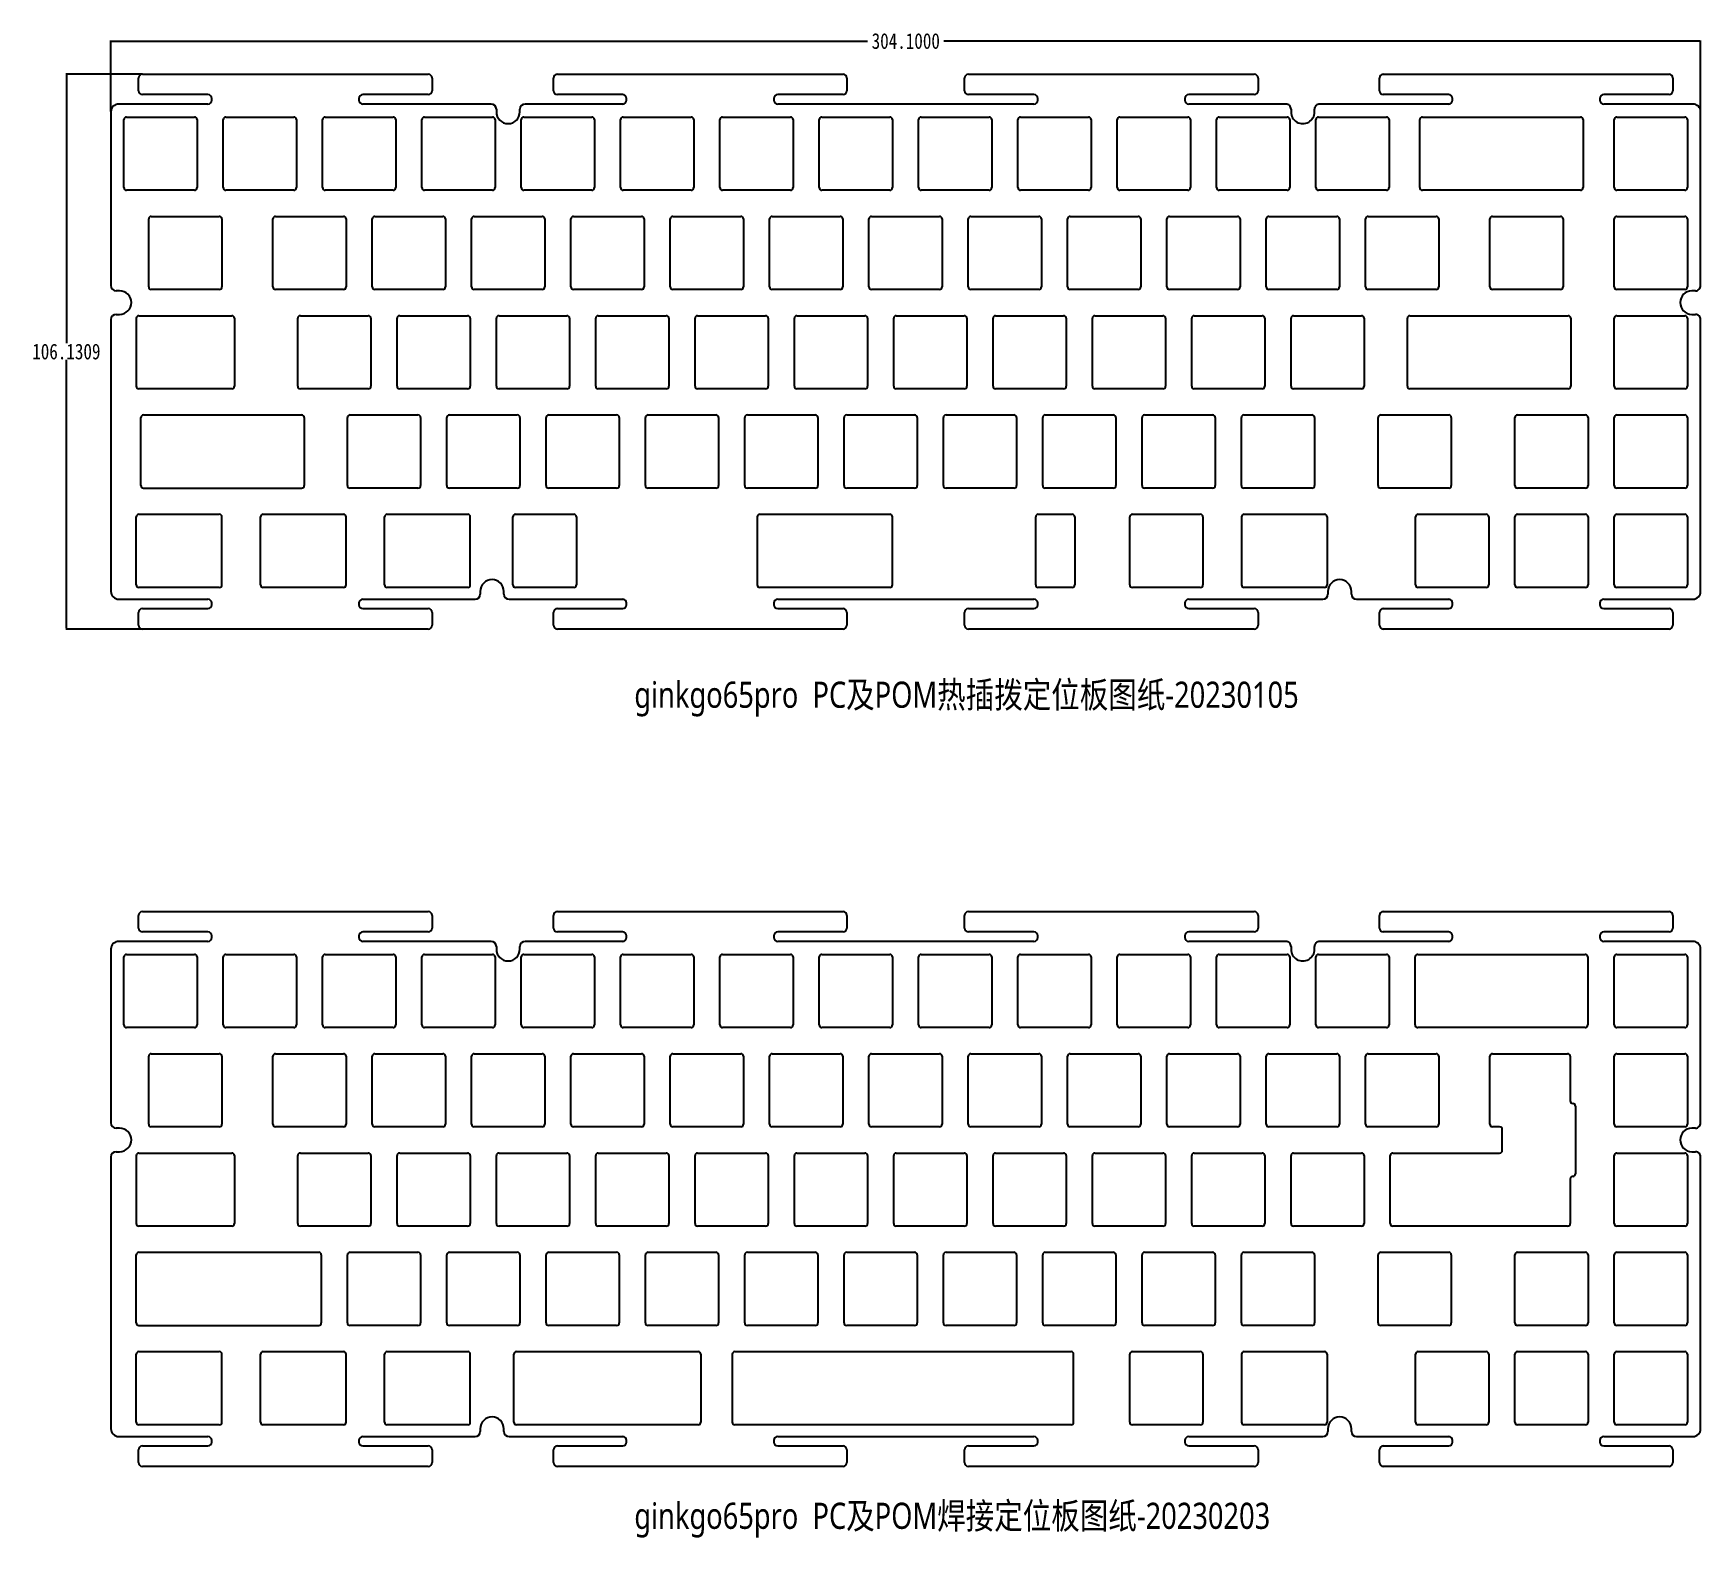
# Model space of a CAD drawing. Header units: inches. Extents: x -156 to 163, y -144 to 144.
import ezdxf

# ---------------------------------------------------------------- set-up
doc = ezdxf.new("R2010")
doc.units = ezdxf.units.IN
doc.header["$LTSCALE"] = 1.21
doc.header["$MEASUREMENT"] = 0
doc.header["$PDMODE"] = 3
doc.header["$PDSIZE"] = 0.3125
doc.layers.get('0').update_dxf_attribs({"linetype": 'CONTINUOUS'})
doc.layers.get('Defpoints').update_dxf_attribs({"linetype": 'CONTINUOUS'})
doc.styles.get("Standard").update_dxf_attribs({"font": 'txt', "width": 0.8})
doc.dimstyles.get("Standard").update_dxf_attribs({"dimtxt": 0.15625, "dimasz": 0.1875, "dimexe": 0.125, "dimexo": 0.0625, "dimgap": 0.09, "dimtad": 0, "dimtih": 1, "dimtoh": 1, "dimzin": 4, "dimdsep": 46, "dimtxsty": 'Standard', "dimcen": 0.09, "dimadec": 0, "dimazin": 0, "dimtp": 0.01, "dimtm": 0.01, "dimtfac": 1, "dimtofl": 0, "dimtmove": 0, "dimatfit": 3, "dimfxl": 1, "dimtolj": 1, "dimtzin": 4, "dimarcsym": 0})

msp = doc.modelspace()

# ---------------------------------------------------------------- texts
at = {"char_height": 5, "attachment_point": 1}
for s, insert, width in [('{\\fMicrosoft YaHei|b0|i0|c134|p34;ginkgo65pro  PC及POM热插拨定位板图纸-20230105}', (-40.63855, 19.93779), 146.6540374), ('{\\fMicrosoft YaHei|b0|i0|c134|p34;ginkgo65pro  PC及POM焊接定位板图纸-20230203}', (-40.63855, -137.13368), 155.0917722)]:
    msp.add_mtext(s, dxfattribs=dict(at, insert=insert, width=width))

# ---------------------------------------------------------------- blocks, each defined once
blk = doc.blocks.new('*D0')
at = {"color": 0, "lineweight": -2}
for p, q in [((-140.76, 129), (-140.76, 142.6)), ((-140.57, 142.47), (4, 142.47)), ((163.15, 142.47), (18.58, 142.47)), ((163.34, 129), (163.34, 142.6))]:
    blk.add_line(p, q, dxfattribs=at)
at = {"color": 0}
for points in [[(-140.57, 142.5), (-140.57, 142.44), (-140.76, 142.47)], [(163.15, 142.5), (163.15, 142.44), (163.34, 142.47)]]:
    blk.add_solid(points, dxfattribs=at)
at = {"layer": 'Defpoints', "color": 0}
for p in [(163.34, 142.47), (-140.76, 128.94), (163.34, 128.94)]:
    blk.add_point(p, dxfattribs=at)
at = {"color": 0, "insert": (11.29, 142.47), "char_height": 0.1562, "attachment_point": 5}
blk.add_mtext('\\A1;{\\H19.2x;304.1000}', dxfattribs=at)
blk = doc.blocks.new('*D1')
at = {"color": 0, "lineweight": -2}
for p, q in [((-134.77, 136.14), (-149.4, 136.14)), ((-149.28, 135.95), (-149.28, 84.66)), ((-149.28, 30.19), (-149.28, 81.48)), ((-134.77, 30.01), (-149.4, 30.01))]:
    blk.add_line(p, q, dxfattribs=at)
at = {"color": 0}
for points in [[(-149.31, 135.95), (-149.24, 135.95), (-149.28, 136.14)], [(-149.31, 30.19), (-149.24, 30.19), (-149.28, 30.01)]]:
    blk.add_solid(points, dxfattribs=at)
at = {"layer": 'Defpoints', "color": 0}
for p in [(-149.28, 136.14), (-134.71, 136.14), (-134.71, 30.01)]:
    blk.add_point(p, dxfattribs=at)
at = {"color": 0, "insert": (-149.28, 83.07), "char_height": 0.1562, "attachment_point": 5}
blk.add_mtext('\\A1;{\\H19.2x;106.1309}', dxfattribs=at)

# ---------------------------------------------------------------- dimensions: what is measured, and where the dimension line sits
dim = msp.add_linear_dim(base=(163.33864, 142.4707), p1=(-140.76136, 128.93609), p2=(163.33864, 128.93609), text='{\\H19.2x;<>}', dimstyle='Standard', override={"dimdec": 4, "dimzin": 0, "dimcen": 0.198, "dimtp": 0, "dimtm": 0, "dimtdec": 4, "dimtzin": 0})
dim.commit()
dim.dimension.update_dxf_attribs({"geometry": '*D0', "text_midpoint": (11.28864, 142.4707)})
dim = msp.add_linear_dim(base=(-149.27521, 136.13609), p1=(-134.71136, 30.00515), p2=(-134.71136, 136.13609), angle=90, text='{\\H19.2x;<>}', dimstyle='Standard', override={"dimdec": 4, "dimzin": 0, "dimcen": 0.198, "dimtp": 0, "dimtm": 0, "dimtdec": 4, "dimtzin": 0})
dim.commit()
dim.dimension.update_dxf_attribs({"geometry": '*D1', "text_midpoint": (-149.27521, 83.07062)})

# ---------------------------------------------------------------- linework, layer by layer
at = {"color": 7, "linetype": 'Continuous'}
for p, q in [((-135.46136, 132.98609), (-135.46136, 135.38609)), ((-134.71136, 136.13609), (-80.06136, 136.13609)), ((-79.31136, 135.38609), (-79.31136, 132.98609)), ((-56.11136, 132.98609), (-56.11136, 135.38609)), ((-55.36136, 136.13609), (-0.71136, 136.13609)), ((0.03864, 135.38609), (0.03864, 132.98609)), ((22.53864, 132.98609), (22.53864, 135.38609)), ((23.28864, 136.13609), (77.93864, 136.13609)), ((78.68864, 135.38609), (78.68864, 132.98609)), ((101.88864, 132.98609), (101.88864, 135.38609)), ((102.63864, 136.13609), (157.28864, 136.13609)), ((158.03864, 135.38609), (158.03864, 132.98609)), ((-122.21136, 132.23609), (-134.71136, 132.23609)), ((-121.46136, 131.18609), (-121.46136, 131.48609)), ((-93.31136, 131.48609), (-93.31136, 131.18609)), ((-80.06136, 132.23609), (-92.56136, 132.23609)), ((-42.86136, 132.23609), (-55.36136, 132.23609)), ((-42.11136, 131.18609), (-42.11136, 131.48609)), ((-13.96136, 131.48609), (-13.96136, 131.18609)), ((-0.71136, 132.23609), (-13.21136, 132.23609)), ((35.78864, 132.23609), (23.28864, 132.23609)), ((36.53864, 131.18609), (36.53864, 131.48609)), ((64.68864, 131.48609), (64.68864, 131.18609)), ((77.93864, 132.23609), (65.43864, 132.23609)), ((115.13864, 132.23609), (102.63864, 132.23609)), ((115.88864, 131.18609), (115.88864, 131.48609)), ((144.03864, 131.48609), (144.03864, 131.18609)), ((157.28864, 132.23609), (144.78864, 132.23609)), ((-140.76136, 128.93609), (-140.76136, 95.70415)), ((-122.21136, 130.43609), (-139.26136, 130.43609)), ((-137.76771, 127.94987), (-124.76771, 127.94987)), ((-118.76771, 127.94987), (-105.76771, 127.94987)), ((-99.76771, 127.94987), (-86.76771, 127.94987)), ((-68.02457, 130.43609), (-92.56136, 130.43609)), ((-80.76771, 127.94987), (-67.76771, 127.94987)), ((-67.02457, 129.43609), (-67.02457, 128.93609)), ((-62.52457, 128.93609), (-62.52457, 129.43609)), ((-61.76771, 127.94987), (-48.76771, 127.94987)), ((-42.86136, 130.43609), (-61.52457, 130.43609)), ((-42.76771, 127.94987), (-29.76771, 127.94987)), ((-23.76771, 127.94987), (-10.76771, 127.94987)), ((35.78864, 130.43609), (-13.21136, 130.43609)), ((-4.76771, 127.94987), (8.23229, 127.94987)), ((14.23229, 127.94987), (27.23229, 127.94987)), ((33.23229, 127.94987), (46.23229, 127.94987)), ((52.23229, 127.94987), (65.23229, 127.94987)), ((83.98587, 130.43609), (65.43864, 130.43609)), ((71.23229, 127.94987), (84.23229, 127.94987)), ((84.98587, 129.43523), (84.98544, 128.93609)), ((89.48543, 128.93609), (89.485, 129.43523)), ((90.23229, 127.94987), (103.23229, 127.94987)), ((115.13864, 130.43609), (90.485, 130.43609)), ((110.11227, 127.94987), (140.36227, 127.94987)), ((161.83864, 130.43609), (144.78864, 130.43609)), ((147.29229, 127.94987), (160.29229, 127.94987)), ((163.33864, 95.70414), (163.33864, 128.93609)), ((-138.26771, 114.44987), (-138.26771, 127.44987)), ((-124.26771, 127.44987), (-124.26771, 114.44987)), ((-119.26771, 114.44987), (-119.26771, 127.44987)), ((-105.26771, 127.44987), (-105.26771, 114.44987)), ((-100.26771, 114.44987), (-100.26771, 127.44987)), ((-86.26771, 127.44987), (-86.26771, 114.44987)), ((-81.26771, 114.44987), (-81.26771, 127.44987)), ((-67.26771, 127.44987), (-67.26771, 114.44987)), ((-62.26771, 114.44987), (-62.26771, 127.44987)), ((-48.26771, 127.44987), (-48.26771, 114.44987)), ((-43.26771, 114.44987), (-43.26771, 127.44987)), ((-29.26771, 127.44987), (-29.26771, 114.44987)), ((-24.26771, 114.44987), (-24.26771, 127.44987)), ((-10.26771, 127.44987), (-10.26771, 114.44987)), ((-5.26771, 114.44987), (-5.26771, 127.44987)), ((8.73229, 127.44987), (8.73229, 114.44987)), ((13.73229, 114.44987), (13.73229, 127.44987)), ((27.73229, 127.44987), (27.73229, 114.44987)), ((32.73229, 114.44987), (32.73229, 127.44987)), ((46.73229, 127.44987), (46.73229, 114.44987)), ((51.73229, 114.44987), (51.73229, 127.44987)), ((65.73229, 127.44987), (65.73229, 114.44987)), ((70.73229, 114.44987), (70.73229, 127.44987)), ((84.73229, 127.44987), (84.73229, 114.44987)), ((89.73229, 114.44987), (89.73229, 127.44987)), ((103.73229, 127.44987), (103.73229, 114.44987)), ((109.61227, 114.44987), (109.61227, 127.44987)), ((140.86227, 127.44987), (140.86227, 114.44987)), ((146.79229, 114.44987), (146.79229, 127.44987)), ((160.79229, 127.44987), (160.79229, 114.44987)), ((-124.76771, 113.94987), (-137.76771, 113.94987)), ((-105.76771, 113.94987), (-118.76771, 113.94987)), ((-86.76771, 113.94987), (-99.76771, 113.94987)), ((-67.76771, 113.94987), (-80.76771, 113.94987)), ((-48.76771, 113.94987), (-61.76771, 113.94987)), ((-29.76771, 113.94987), (-42.76771, 113.94987)), ((-10.76771, 113.94987), (-23.76771, 113.94987)), ((8.23229, 113.94987), (-4.76771, 113.94987)), ((27.23229, 113.94987), (14.23229, 113.94987)), ((46.23229, 113.94987), (33.23229, 113.94987)), ((65.23229, 113.94987), (52.23229, 113.94987)), ((84.23229, 113.94987), (71.23229, 113.94987)), ((103.23229, 113.94987), (90.23229, 113.94987)), ((140.36227, 113.94987), (110.11227, 113.94987)), ((160.29229, 113.94987), (147.29229, 113.94987)), ((-133.52521, 95.44987), (-133.52521, 108.44987)), ((-133.02521, 108.94987), (-120.02521, 108.94987)), ((-119.52521, 108.44987), (-119.52521, 95.44987)), ((-109.76271, 95.44987), (-109.76271, 108.44987)), ((-109.26271, 108.94987), (-96.26271, 108.94987)), ((-95.76271, 108.44987), (-95.76271, 95.44987)), ((-90.76271, 95.44987), (-90.76271, 108.44987)), ((-90.26271, 108.94987), (-77.26271, 108.94987)), ((-76.76271, 108.44987), (-76.76271, 95.44987)), ((-71.76271, 95.44987), (-71.76271, 108.44987)), ((-71.26271, 108.94987), (-58.26271, 108.94987)), ((-57.76271, 108.44987), (-57.76271, 95.44987)), ((-52.76271, 95.44987), (-52.76271, 108.44987)), ((-52.26271, 108.94987), (-39.26271, 108.94987)), ((-38.76271, 108.44987), (-38.76271, 95.44987)), ((-33.76271, 95.44987), (-33.76271, 108.44987)), ((-33.26271, 108.94987), (-20.26271, 108.94987)), ((-19.76271, 108.44987), (-19.76271, 95.44987)), ((-14.76271, 95.44987), (-14.76271, 108.44987)), ((-14.26271, 108.94987), (-1.26271, 108.94987)), ((-0.76271, 108.44987), (-0.76271, 95.44987)), ((4.23729, 95.44987), (4.23729, 108.44987)), ((4.73729, 108.94987), (17.73729, 108.94987)), ((18.23729, 108.44987), (18.23729, 95.44987)), ((23.23729, 95.44987), (23.23729, 108.44987)), ((23.73729, 108.94987), (36.73729, 108.94987)), ((37.23729, 108.44987), (37.23729, 95.44987)), ((42.23729, 95.44987), (42.23729, 108.44987)), ((42.73729, 108.94987), (55.73729, 108.94987)), ((56.23729, 108.44987), (56.23729, 95.44987)), ((61.23729, 95.44987), (61.23729, 108.44987)), ((61.73729, 108.94987), (74.73729, 108.94987)), ((75.23729, 108.44987), (75.23729, 95.44987)), ((80.23729, 95.44987), (80.23729, 108.44987)), ((80.73729, 108.94987), (93.73729, 108.94987)), ((94.23729, 108.44987), (94.23729, 95.44987)), ((99.23729, 95.44987), (99.23729, 108.44987)), ((99.73729, 108.94987), (112.73729, 108.94987)), ((113.23729, 108.44987), (113.23729, 95.44987)), ((123.00979, 95.44987), (123.00979, 108.44987)), ((123.50979, 108.94987), (136.51102, 108.94987)), ((137.01102, 108.44987), (137.01102, 95.44987)), ((146.79229, 95.44987), (146.79229, 108.44987)), ((147.29229, 108.94987), (160.29229, 108.94987)), ((160.79229, 108.44987), (160.79229, 95.44987)), ((-139.09153, 94.70415), (-139.76137, 94.70415)), ((-120.02521, 94.94987), (-133.02521, 94.94987)), ((-96.26271, 94.94987), (-109.26271, 94.94987)), ((-77.26271, 94.94987), (-90.26271, 94.94987)), ((-58.26271, 94.94987), (-71.26271, 94.94987)), ((-39.26271, 94.94987), (-52.26271, 94.94987)), ((-20.26271, 94.94987), (-33.26271, 94.94987)), ((-1.26271, 94.94987), (-14.26271, 94.94987)), ((17.73729, 94.94987), (4.73729, 94.94987)), ((36.73729, 94.94987), (23.73729, 94.94987)), ((55.73729, 94.94987), (42.73729, 94.94987)), ((74.73729, 94.94987), (61.73729, 94.94987)), ((93.73729, 94.94987), (80.73729, 94.94987)), ((112.73729, 94.94987), (99.73729, 94.94987)), ((136.51102, 94.94987), (123.50979, 94.94987)), ((160.29229, 94.94987), (147.29229, 94.94987)), ((162.33863, 94.70414), (161.6624, 94.70414)), ((-139.76137, 90.20415), (-139.09153, 90.20415)), ((-135.90648, 89.44987), (-135.90648, 76.44987)), ((-135.40648, 89.94987), (-117.64396, 89.94987)), ((-117.14396, 89.44987), (-117.14396, 76.44987)), ((-105.02021, 76.44987), (-105.02021, 89.44987)), ((-104.52021, 89.94987), (-91.52021, 89.94987)), ((-91.02021, 89.44987), (-91.02021, 76.44987)), ((-86.02021, 76.44987), (-86.02021, 89.44987)), ((-85.52021, 89.94987), (-72.52021, 89.94987)), ((-72.02021, 89.44987), (-72.02021, 76.44987)), ((-67.02021, 76.44987), (-67.02021, 89.44987)), ((-66.52021, 89.94987), (-53.52021, 89.94987)), ((-53.02021, 89.44987), (-53.02021, 76.44987)), ((-48.02021, 76.44987), (-48.02021, 89.44987)), ((-47.52021, 89.94987), (-34.52021, 89.94987)), ((-34.02021, 89.44987), (-34.02021, 76.44987)), ((-29.02021, 76.44987), (-29.02021, 89.44987)), ((-28.52021, 89.94987), (-15.52021, 89.94987)), ((-15.02021, 89.44987), (-15.02021, 76.44987)), ((-10.02021, 76.44987), (-10.02021, 89.44987)), ((-9.52021, 89.94987), (3.47979, 89.94987)), ((3.97979, 89.44987), (3.97979, 76.44987)), ((8.97979, 76.44987), (8.97979, 89.44987)), ((9.47979, 89.94987), (22.47979, 89.94987)), ((22.97979, 89.44987), (22.97979, 76.44987)), ((27.97979, 76.44987), (27.97979, 89.44987)), ((28.47979, 89.94987), (41.47979, 89.94987)), ((41.97979, 89.44987), (41.97979, 76.44987)), ((46.97979, 76.44987), (46.97979, 89.44987)), ((47.47979, 89.94987), (60.47979, 89.94987)), ((60.97979, 89.44987), (60.97979, 76.44987)), ((65.97979, 76.44987), (65.97979, 89.44987)), ((66.47979, 89.94987), (79.47979, 89.94987)), ((79.97979, 89.44987), (79.97979, 76.44987)), ((84.97979, 76.44987), (84.97979, 89.44987)), ((85.47979, 89.94987), (98.47979, 89.94987)), ((98.97979, 89.44987), (98.97979, 76.44987)), ((107.23977, 76.44987), (107.23977, 89.44987)), ((107.73977, 89.94987), (137.99102, 89.94987)), ((138.49102, 89.44987), (138.49102, 76.44987)), ((146.79229, 76.44987), (146.79229, 89.44987)), ((147.29229, 89.94987), (160.29229, 89.94987)), ((160.79229, 89.44987), (160.79229, 76.44987)), ((161.6624, 90.20414), (162.33863, 90.20414)), ((-140.76136, 89.20415), (-140.76136, 37.20515)), ((163.33864, 37.20515), (163.33864, 89.20414)), ((-117.64396, 75.94987), (-135.40648, 75.94987)), ((-91.52021, 75.94987), (-104.52021, 75.94987)), ((-72.52021, 75.94987), (-85.52021, 75.94987)), ((-53.52021, 75.94987), (-66.52021, 75.94987)), ((-34.52021, 75.94987), (-47.52021, 75.94987)), ((-15.52021, 75.94987), (-28.52021, 75.94987)), ((3.47979, 75.94987), (-9.52021, 75.94987)), ((22.47979, 75.94987), (9.47979, 75.94987)), ((41.47979, 75.94987), (28.47979, 75.94987)), ((60.47979, 75.94987), (47.47979, 75.94987)), ((79.47979, 75.94987), (66.47979, 75.94987)), ((98.47979, 75.94987), (85.47979, 75.94987)), ((137.99102, 75.94987), (107.73977, 75.94987)), ((160.29229, 75.94987), (147.29229, 75.94987)), ((-135.0027, 57.44987), (-135.0027, 70.44987)), ((-134.5027, 70.94987), (-104.27145, 70.94987)), ((-103.77145, 70.44987), (-103.77145, 57.44987)), ((-95.51521, 57.44987), (-95.51521, 70.44987)), ((-95.01521, 70.94987), (-82.01521, 70.94987)), ((-81.51521, 70.44987), (-81.51521, 57.44987)), ((-76.51521, 57.44987), (-76.51521, 70.44987)), ((-76.01521, 70.94987), (-63.01521, 70.94987)), ((-62.51521, 70.44987), (-62.51521, 57.44987)), ((-57.51521, 57.44987), (-57.51521, 70.44987)), ((-57.01521, 70.94987), (-44.01521, 70.94987)), ((-43.51521, 70.44987), (-43.51521, 57.44987)), ((-38.51521, 57.44987), (-38.51521, 70.44987)), ((-38.01521, 70.94987), (-25.01521, 70.94987)), ((-24.51521, 70.44987), (-24.51521, 57.44987)), ((-19.51521, 57.44987), (-19.51521, 70.44987)), ((-19.01521, 70.94987), (-6.01521, 70.94987)), ((-5.51521, 70.44987), (-5.51521, 57.44987)), ((-0.51521, 57.44987), (-0.51521, 70.44987)), ((-0.01521, 70.94987), (12.98479, 70.94987)), ((13.48479, 70.44987), (13.48479, 57.44987)), ((18.48479, 57.44987), (18.48479, 70.44987)), ((18.98479, 70.94987), (31.98479, 70.94987)), ((32.48479, 70.44987), (32.48479, 57.44987)), ((37.48479, 57.44987), (37.48479, 70.44987)), ((37.98479, 70.94987), (50.98479, 70.94987)), ((51.48479, 70.44987), (51.48479, 57.44987)), ((56.48479, 57.44987), (56.48479, 70.44987)), ((56.98479, 70.94987), (69.98479, 70.94987)), ((70.48479, 70.44987), (70.48479, 57.44987)), ((75.48479, 57.44987), (75.48479, 70.44987)), ((75.98479, 70.94987), (88.98479, 70.94987)), ((89.48479, 70.44987), (89.48479, 57.44987)), ((101.63854, 57.44987), (101.63854, 70.44987)), ((102.13854, 70.94987), (115.13854, 70.94987)), ((115.63854, 70.44987), (115.63854, 57.44987)), ((127.79229, 57.44987), (127.79229, 70.44987)), ((128.29229, 70.94987), (141.29229, 70.94987)), ((141.79229, 70.44987), (141.79229, 57.44987)), ((146.79229, 57.44987), (146.79229, 70.44987)), ((147.29229, 70.94987), (160.29229, 70.94987)), ((160.79229, 70.44987), (160.79229, 57.44987)), ((-134.5027, 56.94987), (-104.27145, 56.94987)), ((-82.01521, 56.94987), (-95.01521, 56.94987)), ((-63.01521, 56.94987), (-76.01521, 56.94987)), ((-44.01521, 56.94987), (-57.01521, 56.94987)), ((-25.01521, 56.94987), (-38.01521, 56.94987)), ((-6.01521, 56.94987), (-19.01521, 56.94987)), ((12.98479, 56.94987), (-0.01521, 56.94987)), ((31.98479, 56.94987), (18.98479, 56.94987)), ((50.98479, 56.94987), (37.98479, 56.94987)), ((69.98479, 56.94987), (56.98479, 56.94987)), ((88.98479, 56.94987), (75.98479, 56.94987)), ((115.13854, 56.94987), (102.13854, 56.94987)), ((141.29229, 56.94987), (128.29229, 56.94987)), ((160.29229, 56.94987), (147.29229, 56.94987)), ((-135.89862, 38.44987), (-135.89862, 51.44987)), ((-135.39862, 51.94987), (-120.01739, 51.94987)), ((-119.51739, 38.44987), (-119.51739, 51.44987)), ((-112.14396, 38.44987), (-112.14396, 51.44987)), ((-111.64396, 51.94987), (-96.26273, 51.94987)), ((-95.76273, 38.44987), (-95.76273, 51.44987)), ((-88.39146, 38.44987), (-88.39146, 51.44987)), ((-87.89146, 51.94987), (-72.51023, 51.94987)), ((-72.01023, 38.44987), (-72.01023, 51.44987)), ((-63.87979, 38.44987), (-63.87979, 51.45009)), ((-63.37979, 51.95009), (-52.21702, 51.95009)), ((-51.71702, 51.45009), (-51.71702, 38.44987)), ((-17.14084, 51.44939), (-17.14084, 38.44757)), ((-16.64096, 51.94972), (8.24923, 51.94972)), ((8.74906, 38.44919), (8.74923, 51.44971)), ((36.13779, 38.44987), (36.13779, 51.44968)), ((36.63779, 51.94968), (43.10041, 51.94968)), ((43.60041, 51.44968), (43.60041, 38.44987)), ((54.13354, 38.44987), (54.13354, 51.44987)), ((54.63354, 51.94987), (67.63354, 51.94987)), ((68.13354, 51.44987), (68.13354, 38.44987)), ((75.50477, 51.44987), (75.50477, 38.44987)), ((76.00477, 51.94987), (91.38604, 51.94987)), ((91.88604, 51.44987), (91.88604, 38.44987)), ((108.79229, 38.44987), (108.79229, 51.44987)), ((109.29229, 51.94987), (122.29229, 51.94987)), ((122.79229, 51.44987), (122.79229, 38.44987)), ((127.79229, 38.44987), (127.79229, 51.44987)), ((128.29229, 51.94987), (141.29229, 51.94987)), ((141.79229, 51.44987), (141.79229, 38.44987)), ((146.79229, 38.44987), (146.79229, 51.44987)), ((147.29229, 51.94987), (160.29229, 51.94987)), ((160.79229, 51.44987), (160.79229, 38.44987)), ((-139.26136, 35.70515), (-122.21136, 35.70515)), ((-120.01739, 37.94987), (-135.39862, 37.94987)), ((-96.26273, 37.94987), (-111.64396, 37.94987)), ((-92.56136, 35.70515), (-71.09457, 35.70515)), ((-72.51023, 37.94987), (-87.89146, 37.94987)), ((-70.09457, 37.20515), (-70.09457, 36.70515)), ((-65.59457, 36.70515), (-65.59457, 37.20515)), ((-64.59457, 35.70515), (-42.86136, 35.70515)), ((-52.21702, 37.94987), (-63.37979, 37.94987)), ((8.24906, 37.9492), (-16.64093, 37.9492)), ((-13.21136, 35.70515), (35.78864, 35.70515)), ((43.10041, 37.94987), (36.63779, 37.94987)), ((67.63354, 37.94987), (54.63354, 37.94987)), ((65.43864, 35.70515), (91.03543, 35.70515)), ((91.38604, 37.94987), (76.00477, 37.94987)), ((92.03543, 37.20515), (92.03543, 36.70515)), ((96.53543, 36.70515), (96.53543, 37.20515)), ((97.53543, 35.70515), (115.13864, 35.70515)), ((122.29229, 37.94987), (109.29229, 37.94987)), ((141.29229, 37.94987), (128.29229, 37.94987)), ((144.78864, 35.70515), (161.83864, 35.70515)), ((160.29229, 37.94987), (147.29229, 37.94987)), ((-135.46136, 30.75515), (-135.46136, 33.15515)), ((-134.71136, 33.90515), (-122.21136, 33.90515)), ((-121.46136, 34.65515), (-121.46136, 34.95515)), ((-93.31136, 34.95515), (-93.31136, 34.65515)), ((-92.56136, 33.90515), (-80.06136, 33.90515)), ((-79.31136, 33.15515), (-79.31136, 30.75515)), ((-56.11136, 30.75515), (-56.11136, 33.15515)), ((-55.36136, 33.90515), (-42.86136, 33.90515)), ((-42.11136, 34.65515), (-42.11136, 34.95515)), ((-13.96136, 34.95515), (-13.96136, 34.65515)), ((-13.21136, 33.90515), (-0.71136, 33.90515)), ((0.03864, 33.15515), (0.03864, 30.75515)), ((22.53864, 30.75515), (22.53864, 33.15515)), ((23.28864, 33.90515), (35.78864, 33.90515)), ((36.53864, 34.65515), (36.53864, 34.95515)), ((64.68864, 34.95515), (64.68864, 34.65515)), ((65.43864, 33.90515), (77.93864, 33.90515)), ((78.68864, 33.15515), (78.68864, 30.75515)), ((101.88864, 30.75515), (101.88864, 33.15515)), ((102.63864, 33.90515), (115.13864, 33.90515)), ((115.88864, 34.65515), (115.88864, 34.95515)), ((144.03864, 34.95515), (144.03864, 34.65515)), ((144.78864, 33.90515), (157.28864, 33.90515)), ((158.03864, 33.15515), (158.03864, 30.75515)), ((-80.06136, 30.00515), (-134.71136, 30.00515)), ((-0.71136, 30.00515), (-55.36136, 30.00515)), ((77.93864, 30.00515), (23.28864, 30.00515)), ((157.28864, 30.00515), (102.63864, 30.00515)), ((-135.46136, -27.19481), (-135.46136, -24.79481)), ((-134.71136, -24.04481), (-80.06136, -24.04481)), ((-79.31136, -24.79481), (-79.31136, -27.19481)), ((-56.11136, -27.19481), (-56.11136, -24.79481)), ((-55.36136, -24.04481), (-0.71136, -24.04481)), ((0.03864, -24.79481), (0.03864, -27.19481)), ((22.53864, -27.19481), (22.53864, -24.79481)), ((23.28864, -24.04481), (77.93864, -24.04481)), ((78.68864, -24.79481), (78.68864, -27.19481)), ((101.88864, -27.19481), (101.88864, -24.79481)), ((102.63864, -24.04481), (157.28864, -24.04481)), ((158.03864, -24.79481), (158.03864, -27.19481)), ((-122.21136, -27.94481), (-134.71136, -27.94481)), ((-121.46136, -28.99481), (-121.46136, -28.69481)), ((-93.31136, -28.69481), (-93.31136, -28.99481)), ((-80.06136, -27.94481), (-92.56136, -27.94481)), ((-42.86136, -27.94481), (-55.36136, -27.94481)), ((-42.11136, -28.99481), (-42.11136, -28.69481)), ((-13.96136, -28.69481), (-13.96136, -28.99481)), ((-0.71136, -27.94481), (-13.21136, -27.94481)), ((35.78864, -27.94481), (23.28864, -27.94481)), ((36.53864, -28.99481), (36.53864, -28.69481)), ((64.68864, -28.69481), (64.68864, -28.99481)), ((77.93864, -27.94481), (65.43864, -27.94481)), ((115.13864, -27.94481), (102.63864, -27.94481)), ((115.88864, -28.99481), (115.88864, -28.69481)), ((144.03864, -28.69481), (144.03864, -28.99481)), ((157.28864, -27.94481), (144.78864, -27.94481)), ((-140.76136, -31.24481), (-140.76136, -64.47675)), ((-122.21136, -29.74481), (-139.26136, -29.74481)), ((-68.02457, -29.74481), (-92.56136, -29.74481)), ((-67.02457, -30.74481), (-67.02457, -31.24481)), ((-62.52457, -31.24481), (-62.52457, -30.74481)), ((-42.86136, -29.74481), (-61.52457, -29.74481)), ((35.78864, -29.74481), (-13.21136, -29.74481)), ((83.98587, -29.74481), (65.43864, -29.74481)), ((84.98587, -30.74567), (84.98544, -31.24481)), ((89.48543, -31.24481), (89.485, -30.74567)), ((115.13864, -29.74481), (90.485, -29.74481)), ((161.83864, -29.74481), (144.78864, -29.74481)), ((163.33864, -64.47675), (163.33864, -31.24481)), ((-138.26771, -45.73102), (-138.26771, -32.73102)), ((-137.76771, -32.23102), (-124.76771, -32.23102)), ((-124.26771, -32.73102), (-124.26771, -45.73102)), ((-119.26771, -45.73102), (-119.26771, -32.73102)), ((-118.76771, -32.23102), (-105.76771, -32.23102)), ((-105.26771, -32.73102), (-105.26771, -45.73102)), ((-100.26771, -45.73102), (-100.26771, -32.73102)), ((-99.76771, -32.23102), (-86.76771, -32.23102)), ((-86.26771, -32.73102), (-86.26771, -45.73102)), ((-81.26771, -45.73102), (-81.26771, -32.73102)), ((-80.76771, -32.23102), (-67.76771, -32.23102)), ((-67.26771, -32.73102), (-67.26771, -45.73102)), ((-62.26771, -45.73102), (-62.26771, -32.73102)), ((-61.76771, -32.23102), (-48.76771, -32.23102)), ((-48.26771, -32.73102), (-48.26771, -45.73102)), ((-43.26771, -45.73102), (-43.26771, -32.73102)), ((-42.76771, -32.23102), (-29.76771, -32.23102)), ((-29.26771, -32.73102), (-29.26771, -45.73102)), ((-24.26771, -45.73102), (-24.26771, -32.73102)), ((-23.76771, -32.23102), (-10.76771, -32.23102)), ((-10.26771, -32.73102), (-10.26771, -45.73102)), ((-5.26771, -45.73102), (-5.26771, -32.73102)), ((-4.76771, -32.23102), (8.23229, -32.23102)), ((8.73229, -32.73102), (8.73229, -45.73102)), ((13.73229, -45.73102), (13.73229, -32.73102)), ((14.23229, -32.23102), (27.23229, -32.23102)), ((27.73229, -32.73102), (27.73229, -45.73102)), ((32.73229, -45.73102), (32.73229, -32.73102)), ((33.23229, -32.23102), (46.23229, -32.23102)), ((46.73229, -32.73102), (46.73229, -45.73102)), ((51.73229, -45.73102), (51.73229, -32.73102)), ((52.23229, -32.23102), (65.23229, -32.23102)), ((65.73229, -32.73102), (65.73229, -45.73102)), ((70.73229, -45.73102), (70.73229, -32.73102)), ((71.23229, -32.23102), (84.23229, -32.23102)), ((84.73229, -32.73102), (84.73229, -45.73102)), ((89.73229, -45.73102), (89.73229, -32.73102)), ((90.23229, -32.23102), (103.23229, -32.23102)), ((103.73229, -32.73102), (103.73229, -45.73102)), ((108.71229, -45.73102), (108.71229, -32.73102)), ((109.21229, -32.23102), (141.26229, -32.23102)), ((141.76229, -32.73102), (141.76229, -45.73102)), ((146.79229, -45.73102), (146.79229, -32.73102)), ((147.29229, -32.23102), (160.29229, -32.23102)), ((160.79229, -32.73102), (160.79229, -45.73102)), ((-124.76771, -46.23102), (-137.76771, -46.23102)), ((-105.76771, -46.23102), (-118.76771, -46.23102)), ((-86.76771, -46.23102), (-99.76771, -46.23102)), ((-67.76771, -46.23102), (-80.76771, -46.23102)), ((-48.76771, -46.23102), (-61.76771, -46.23102)), ((-29.76771, -46.23102), (-42.76771, -46.23102)), ((-10.76771, -46.23102), (-23.76771, -46.23102)), ((8.23229, -46.23102), (-4.76771, -46.23102)), ((27.23229, -46.23102), (14.23229, -46.23102)), ((46.23229, -46.23102), (33.23229, -46.23102)), ((65.23229, -46.23102), (52.23229, -46.23102)), ((84.23229, -46.23102), (71.23229, -46.23102)), ((103.23229, -46.23102), (90.23229, -46.23102)), ((141.26229, -46.23102), (109.21229, -46.23102)), ((160.29229, -46.23102), (147.29229, -46.23102)), ((-133.52521, -64.73102), (-133.52521, -51.73102)), ((-133.02521, -51.23102), (-120.02521, -51.23102)), ((-119.52521, -51.73102), (-119.52521, -64.73102)), ((-109.76271, -64.73102), (-109.76271, -51.73102)), ((-109.26271, -51.23102), (-96.26271, -51.23102)), ((-95.76271, -51.73102), (-95.76271, -64.73102)), ((-90.76271, -64.73102), (-90.76271, -51.73102)), ((-90.26271, -51.23102), (-77.26271, -51.23102)), ((-76.76271, -51.73102), (-76.76271, -64.73102)), ((-71.76271, -64.73102), (-71.76271, -51.73102)), ((-71.26271, -51.23102), (-58.26271, -51.23102)), ((-57.76271, -51.73102), (-57.76271, -64.73102)), ((-52.76271, -64.73102), (-52.76271, -51.73102)), ((-52.26271, -51.23102), (-39.26271, -51.23102)), ((-38.76271, -51.73102), (-38.76271, -64.73102)), ((-33.76271, -64.73102), (-33.76271, -51.73102)), ((-33.26271, -51.23102), (-20.26271, -51.23102)), ((-19.76271, -51.73102), (-19.76271, -64.73102)), ((-14.76271, -64.73102), (-14.76271, -51.73102)), ((-14.26271, -51.23102), (-1.26271, -51.23102)), ((-0.76271, -51.73102), (-0.76271, -64.73102)), ((4.23729, -64.73102), (4.23729, -51.73102)), ((4.73729, -51.23102), (17.73729, -51.23102)), ((18.23729, -51.73102), (18.23729, -64.73102)), ((23.23729, -64.73102), (23.23729, -51.73102)), ((23.73729, -51.23102), (36.73729, -51.23102)), ((37.23729, -51.73102), (37.23729, -64.73102)), ((42.23729, -64.73102), (42.23729, -51.73102)), ((42.73729, -51.23102), (55.73729, -51.23102)), ((56.23729, -51.73102), (56.23729, -64.73102)), ((61.23729, -64.73102), (61.23729, -51.73102)), ((61.73729, -51.23102), (74.73729, -51.23102)), ((75.23729, -51.73102), (75.23729, -64.73102)), ((80.23729, -64.73102), (80.23729, -51.73102)), ((80.73729, -51.23102), (93.73729, -51.23102)), ((94.23729, -51.73102), (94.23729, -64.73102)), ((99.23729, -64.73102), (99.23729, -51.73102)), ((99.73729, -51.23102), (112.73729, -51.23102)), ((113.23729, -51.73102), (113.23729, -64.73102)), ((123.00979, -64.73102), (123.00979, -51.73102)), ((123.50979, -51.23102), (137.89104, -51.23102)), ((138.39104, -51.73102), (138.39104, -60.25602)), ((146.79229, -64.73102), (146.79229, -51.73102)), ((147.29229, -51.23102), (160.29229, -51.23102)), ((160.79229, -51.73102), (160.79229, -64.73102)), ((-139.09153, -65.47675), (-139.76137, -65.47675)), ((-120.02521, -65.23102), (-133.02521, -65.23102)), ((-96.26271, -65.23102), (-109.26271, -65.23102)), ((-77.26271, -65.23102), (-90.26271, -65.23102)), ((-58.26271, -65.23102), (-71.26271, -65.23102)), ((-39.26271, -65.23102), (-52.26271, -65.23102)), ((-20.26271, -65.23102), (-33.26271, -65.23102)), ((-1.26271, -65.23102), (-14.26271, -65.23102)), ((17.73729, -65.23102), (4.73729, -65.23102)), ((36.73729, -65.23102), (23.73729, -65.23102)), ((55.73729, -65.23102), (42.73729, -65.23102)), ((74.73729, -65.23102), (61.73729, -65.23102)), ((93.73729, -65.23102), (80.73729, -65.23102)), ((112.73729, -65.23102), (99.73729, -65.23102)), ((124.89104, -65.23102), (123.50979, -65.23102)), ((160.29229, -65.23102), (147.29229, -65.23102)), ((162.33863, -65.47675), (161.6624, -65.47675)), ((-139.76137, -69.97675), (-139.09153, -69.97675)), ((161.6624, -69.97675), (162.33863, -69.97675)), ((-140.76136, -70.97675), (-140.76136, -122.97575)), ((-135.90648, -70.73102), (-135.90648, -83.73102)), ((-135.40648, -70.23102), (-117.64396, -70.23102)), ((-117.14396, -70.73102), (-117.14396, -83.73102)), ((-105.02021, -83.73102), (-105.02021, -70.73102)), ((-104.52021, -70.23102), (-91.52021, -70.23102)), ((-91.02021, -70.73102), (-91.02021, -83.73102)), ((-86.02021, -83.73102), (-86.02021, -70.73102)), ((-85.52021, -70.23102), (-72.52021, -70.23102)), ((-72.02021, -70.73102), (-72.02021, -83.73102)), ((-67.02021, -83.73102), (-67.02021, -70.73102)), ((-66.52021, -70.23102), (-53.52021, -70.23102)), ((-53.02021, -70.73102), (-53.02021, -83.73102)), ((-48.02021, -83.73102), (-48.02021, -70.73102)), ((-47.52021, -70.23102), (-34.52021, -70.23102)), ((-34.02021, -70.73102), (-34.02021, -83.73102)), ((-29.02021, -83.73102), (-29.02021, -70.73102)), ((-28.52021, -70.23102), (-15.52021, -70.23102)), ((-15.02021, -70.73102), (-15.02021, -83.73102)), ((-10.02021, -83.73102), (-10.02021, -70.73102)), ((-9.52021, -70.23102), (3.47979, -70.23102)), ((3.97979, -70.73102), (3.97979, -83.73102)), ((8.97979, -83.73102), (8.97979, -70.73102)), ((9.47979, -70.23102), (22.47979, -70.23102)), ((22.97979, -70.73102), (22.97979, -83.73102)), ((27.97979, -83.73102), (27.97979, -70.73102)), ((28.47979, -70.23102), (41.47979, -70.23102)), ((41.97979, -70.73102), (41.97979, -83.73102)), ((46.97979, -83.73102), (46.97979, -70.73102)), ((47.47979, -70.23102), (60.47979, -70.23102)), ((60.97979, -70.73102), (60.97979, -83.73102)), ((65.97979, -83.73102), (65.97979, -70.73102)), ((66.47979, -70.23102), (79.47979, -70.23102)), ((79.97979, -70.73102), (79.97979, -83.73102)), ((84.97979, -83.73102), (84.97979, -70.73102)), ((85.47979, -70.23102), (98.47979, -70.23102)), ((98.97979, -70.73102), (98.97979, -83.73102)), ((103.95979, -83.73102), (103.95979, -70.73102)), ((104.45979, -70.23102), (124.89104, -70.23102)), ((146.79229, -83.73102), (146.79229, -70.73102)), ((147.29229, -70.23102), (160.29229, -70.23102)), ((160.79229, -70.73102), (160.79229, -83.73102)), ((163.33864, -122.97575), (163.33864, -70.97675)), ((138.39104, -75.20602), (138.39104, -83.73102)), ((-117.64396, -84.23102), (-135.40648, -84.23102)), ((-91.52021, -84.23102), (-104.52021, -84.23102)), ((-72.52021, -84.23102), (-85.52021, -84.23102)), ((-53.52021, -84.23102), (-66.52021, -84.23102)), ((-34.52021, -84.23102), (-47.52021, -84.23102)), ((-15.52021, -84.23102), (-28.52021, -84.23102)), ((3.47979, -84.23102), (-9.52021, -84.23102)), ((22.47979, -84.23102), (9.47979, -84.23102)), ((41.47979, -84.23102), (28.47979, -84.23102)), ((60.47979, -84.23102), (47.47979, -84.23102)), ((79.47979, -84.23102), (66.47979, -84.23102)), ((98.47979, -84.23102), (85.47979, -84.23102)), ((137.89104, -84.23102), (104.45979, -84.23102)), ((160.29229, -84.23102), (147.29229, -84.23102)), ((-135.40268, -89.23102), (-101.01523, -89.23102)), ((-95.01521, -89.23102), (-82.01521, -89.23102)), ((-76.01521, -89.23102), (-63.01521, -89.23102)), ((-57.01521, -89.23102), (-44.01521, -89.23102)), ((-38.01521, -89.23102), (-25.01521, -89.23102)), ((-19.01521, -89.23102), (-6.01521, -89.23102)), ((-0.01521, -89.23102), (12.98479, -89.23102)), ((18.98479, -89.23102), (31.98479, -89.23102)), ((37.98479, -89.23102), (50.98479, -89.23102)), ((56.98479, -89.23102), (69.98479, -89.23102)), ((75.98479, -89.23102), (88.98479, -89.23102)), ((102.13854, -89.23102), (115.13854, -89.23102)), ((128.29229, -89.23102), (141.29229, -89.23102)), ((147.29229, -89.23102), (160.29229, -89.23102)), ((-135.90268, -102.73102), (-135.90268, -89.73102)), ((-100.51523, -89.73102), (-100.51523, -102.73102)), ((-95.51521, -102.73102), (-95.51521, -89.73102)), ((-81.51521, -89.73102), (-81.51521, -102.73102)), ((-76.51521, -102.73102), (-76.51521, -89.73102)), ((-62.51521, -89.73102), (-62.51521, -102.73102)), ((-57.51521, -102.73102), (-57.51521, -89.73102)), ((-43.51521, -89.73102), (-43.51521, -102.73102)), ((-38.51521, -102.73102), (-38.51521, -89.73102)), ((-24.51521, -89.73102), (-24.51521, -102.73102)), ((-19.51521, -102.73102), (-19.51521, -89.73102)), ((-5.51521, -89.73102), (-5.51521, -102.73102)), ((-0.51521, -102.73102), (-0.51521, -89.73102)), ((13.48479, -89.73102), (13.48479, -102.73102)), ((18.48479, -102.73102), (18.48479, -89.73102)), ((32.48479, -89.73102), (32.48479, -102.73102)), ((37.48479, -102.73102), (37.48479, -89.73102)), ((51.48479, -89.73102), (51.48479, -102.73102)), ((56.48479, -102.73102), (56.48479, -89.73102)), ((70.48479, -89.73102), (70.48479, -102.73102)), ((75.48479, -102.73102), (75.48479, -89.73102)), ((89.48479, -89.73102), (89.48479, -102.73102)), ((101.63854, -102.73102), (101.63854, -89.73102)), ((115.63854, -89.73102), (115.63854, -102.73102)), ((127.79229, -102.73102), (127.79229, -89.73102)), ((141.79229, -89.73102), (141.79229, -102.73102)), ((146.79229, -102.73102), (146.79229, -89.73102)), ((160.79229, -89.73102), (160.79229, -102.73102)), ((-135.40268, -103.23102), (-101.01523, -103.23102)), ((-82.01521, -103.23102), (-95.01521, -103.23102)), ((-63.01521, -103.23102), (-76.01521, -103.23102)), ((-44.01521, -103.23102), (-57.01521, -103.23102)), ((-25.01521, -103.23102), (-38.01521, -103.23102)), ((-6.01521, -103.23102), (-19.01521, -103.23102)), ((12.98479, -103.23102), (-0.01521, -103.23102)), ((31.98479, -103.23102), (18.98479, -103.23102)), ((50.98479, -103.23102), (37.98479, -103.23102)), ((69.98479, -103.23102), (56.98479, -103.23102)), ((88.98479, -103.23102), (75.98479, -103.23102)), ((115.13854, -103.23102), (102.13854, -103.23102)), ((141.29229, -103.23102), (128.29229, -103.23102)), ((160.29229, -103.23102), (147.29229, -103.23102)), ((-135.39862, -108.23102), (-120.01739, -108.23102)), ((-111.64396, -108.23102), (-96.26273, -108.23102)), ((-87.89146, -108.23102), (-72.51023, -108.23102)), ((-63.17979, -108.2308), (-28.40981, -108.2308)), ((-21.4028, -108.23118), (42.9005, -108.23118)), ((54.63354, -108.23102), (67.63354, -108.23102)), ((76.00477, -108.23102), (91.38604, -108.23102)), ((109.29229, -108.23102), (122.29229, -108.23102)), ((128.29229, -108.23102), (141.29229, -108.23102)), ((147.29229, -108.23102), (160.29229, -108.23102)), ((-135.89862, -121.73102), (-135.89862, -108.73102)), ((-119.51739, -121.73102), (-119.51739, -108.73102)), ((-112.14396, -121.73102), (-112.14396, -108.73102)), ((-95.76273, -121.73102), (-95.76273, -108.73102)), ((-88.39146, -121.73102), (-88.39146, -108.73102)), ((-72.01023, -121.73102), (-72.01023, -108.73102)), ((-63.67979, -121.73102), (-63.67979, -108.7308)), ((-27.90981, -108.7308), (-27.90981, -121.73102)), ((-21.90268, -108.73151), (-21.90268, -121.73332)), ((43.40032, -121.7317), (43.4005, -108.73118)), ((54.13354, -121.73102), (54.13354, -108.73102)), ((68.13354, -108.73102), (68.13354, -121.73102)), ((75.50477, -108.73102), (75.50477, -121.73102)), ((91.88604, -108.73102), (91.88604, -121.73102)), ((108.79229, -121.73102), (108.79229, -108.73102)), ((122.79229, -108.73102), (122.79229, -121.73102)), ((127.79229, -121.73102), (127.79229, -108.73102)), ((141.79229, -108.73102), (141.79229, -121.73102)), ((146.79229, -121.73102), (146.79229, -108.73102)), ((160.79229, -108.73102), (160.79229, -121.73102)), ((-120.01739, -122.23102), (-135.39862, -122.23102)), ((-96.26273, -122.23102), (-111.64396, -122.23102)), ((-72.51023, -122.23102), (-87.89146, -122.23102)), ((-70.09457, -122.97575), (-70.09457, -123.47575)), ((-65.59457, -123.47575), (-65.59457, -122.97575)), ((-28.40981, -122.23102), (-63.17979, -122.23102)), ((42.90032, -122.23169), (-21.40277, -122.23169)), ((67.63354, -122.23102), (54.63354, -122.23102)), ((91.38604, -122.23102), (76.00477, -122.23102)), ((92.03543, -122.97575), (92.03543, -123.47575)), ((96.53543, -123.47575), (96.53543, -122.97575)), ((122.29229, -122.23102), (109.29229, -122.23102)), ((141.29229, -122.23102), (128.29229, -122.23102)), ((160.29229, -122.23102), (147.29229, -122.23102)), ((-139.26136, -124.47575), (-122.21136, -124.47575)), ((-135.46136, -129.42575), (-135.46136, -127.02575)), ((-134.71136, -126.27575), (-122.21136, -126.27575)), ((-121.46136, -125.52575), (-121.46136, -125.22575)), ((-93.31136, -125.22575), (-93.31136, -125.52575)), ((-92.56136, -124.47575), (-71.09457, -124.47575)), ((-92.56136, -126.27575), (-80.06136, -126.27575)), ((-79.31136, -127.02575), (-79.31136, -129.42575)), ((-64.59457, -124.47575), (-42.86136, -124.47575)), ((-56.11136, -129.42575), (-56.11136, -127.02575)), ((-55.36136, -126.27575), (-42.86136, -126.27575)), ((-42.11136, -125.52575), (-42.11136, -125.22575)), ((-13.96136, -125.22575), (-13.96136, -125.52575)), ((-13.21136, -124.47575), (35.78864, -124.47575)), ((-13.21136, -126.27575), (-0.71136, -126.27575)), ((0.03864, -127.02575), (0.03864, -129.42575)), ((22.53864, -129.42575), (22.53864, -127.02575)), ((23.28864, -126.27575), (35.78864, -126.27575)), ((36.53864, -125.52575), (36.53864, -125.22575)), ((64.68864, -125.22575), (64.68864, -125.52575)), ((65.43864, -124.47575), (91.03543, -124.47575)), ((65.43864, -126.27575), (77.93864, -126.27575)), ((78.68864, -127.02575), (78.68864, -129.42575)), ((97.53543, -124.47575), (115.13864, -124.47575)), ((101.88864, -129.42575), (101.88864, -127.02575)), ((102.63864, -126.27575), (115.13864, -126.27575)), ((115.88864, -125.52575), (115.88864, -125.22575)), ((144.03864, -125.22575), (144.03864, -125.52575)), ((144.78864, -124.47575), (161.83864, -124.47575)), ((144.78864, -126.27575), (157.28864, -126.27575)), ((158.03864, -127.02575), (158.03864, -129.42575)), ((-80.06136, -130.17575), (-134.71136, -130.17575)), ((-0.71136, -130.17575), (-55.36136, -130.17575)), ((77.93864, -130.17575), (23.28864, -130.17575)), ((157.28864, -130.17575), (102.63864, -130.17575))]:
    msp.add_line(p, q, dxfattribs=at)
for p, q in [((138.89104, -60.75602), (138.89104, -60.75602)), ((139.39104, -61.25602), (139.39104, -74.20602)), ((125.39104, -69.73102), (125.39104, -65.73102)), ((138.89104, -74.70602), (138.89104, -74.70602))]:
    msp.add_line(p, q)
for centre, radius, start, end in [((-134.71136, 135.38609), 0.75, 90, 180), ((-80.06136, 135.38609), 0.75, 0, 90), ((-55.36136, 135.38609), 0.75, 90, 180), ((-0.71136, 135.38609), 0.75, 0, 90), ((23.28864, 135.38609), 0.75, 90, 180), ((77.93864, 135.38609), 0.75, 0, 90), ((102.63864, 135.38609), 0.75, 90, 180), ((157.28864, 135.38609), 0.75, 0, 90), ((-134.71136, 132.98609), 0.75, 180, 270), ((-122.21136, 131.48609), 0.75, 0, 90), ((-122.21136, 131.18609), 0.75, 270, 360), ((-92.56136, 131.48609), 0.75, 90, 180), ((-92.56136, 131.18609), 0.75, 180, 270), ((-80.06136, 132.98609), 0.75, 270, 360), ((-55.36136, 132.98609), 0.75, 180, 270), ((-42.86136, 131.48609), 0.75, 0, 90), ((-42.86136, 131.18609), 0.75, 270, 360), ((-13.21136, 131.48609), 0.75, 90, 180), ((-13.21136, 131.18609), 0.75, 180, 270), ((-0.71136, 132.98609), 0.75, 270, 360), ((23.28864, 132.98609), 0.75, 180, 270), ((35.78864, 131.48609), 0.75, 0, 90), ((35.78864, 131.18609), 0.75, 270, 360), ((65.43864, 131.48609), 0.75, 90, 180), ((65.43864, 131.18609), 0.75, 180, 270), ((77.93864, 132.98609), 0.75, 270, 360), ((102.63864, 132.98609), 0.75, 180, 270), ((115.13864, 131.48609), 0.75, 0, 90), ((115.13864, 131.18609), 0.75, 270, 360), ((144.78864, 131.48609), 0.75, 90, 180), ((144.78864, 131.18609), 0.75, 180, 270), ((157.28864, 132.98609), 0.75, 270, 360), ((-139.26136, 128.93609), 1.5, 90, 180), ((-137.76771, 127.44987), 0.5, 90, 180), ((-124.76771, 127.44987), 0.5, 0, 90), ((-118.76771, 127.44987), 0.5, 90, 180), ((-105.76771, 127.44987), 0.5, 0, 90), ((-99.76771, 127.44987), 0.5, 90, 180), ((-86.76771, 127.44987), 0.5, 0, 90), ((-80.76771, 127.44987), 0.5, 90, 180), ((-68.02457, 129.43609), 1, 0, 90), ((-67.76771, 127.44987), 0.5, 0, 90), ((-64.77457, 128.93609), 2.25, 180, 360), ((-61.52457, 129.43609), 1, 90, 180), ((-61.76771, 127.44987), 0.5, 90, 180), ((-48.76771, 127.44987), 0.5, 0, 90), ((-42.76771, 127.44987), 0.5, 90, 180), ((-29.76771, 127.44987), 0.5, 0, 90), ((-23.76771, 127.44987), 0.5, 90, 180), ((-10.76771, 127.44987), 0.5, 0, 90), ((-4.76771, 127.44987), 0.5, 90, 180), ((8.23229, 127.44987), 0.5, 0, 90), ((14.23229, 127.44987), 0.5, 90, 180), ((27.23229, 127.44987), 0.5, 0, 90), ((33.23229, 127.44987), 0.5, 90, 180), ((46.23229, 127.44987), 0.5, 0, 90), ((52.23229, 127.44987), 0.5, 90, 180), ((65.23229, 127.44987), 0.5, 0, 90), ((71.23229, 127.44987), 0.5, 90, 180), ((83.98587, 129.43609), 1, 359.9505546, 90), ((84.23229, 127.44987), 0.5, 0, 90), ((87.23543, 128.93415), 2.25, 179.9505546, 0.0494454), ((90.485, 129.43609), 1, 90, 180.0494454), ((90.23229, 127.44987), 0.5, 90, 180), ((103.23229, 127.44987), 0.5, 0, 90), ((110.11227, 127.44987), 0.5, 90, 180), ((140.36227, 127.44987), 0.5, 0, 90), ((147.29229, 127.44987), 0.5, 90, 180), ((160.29229, 127.44987), 0.5, 0, 90), ((161.83864, 128.93609), 1.5, 0, 90), ((-137.76771, 114.44987), 0.5, 180, 270), ((-124.76771, 114.44987), 0.5, 270, 360), ((-118.76771, 114.44987), 0.5, 180, 270), ((-105.76771, 114.44987), 0.5, 270, 360), ((-99.76771, 114.44987), 0.5, 180, 270), ((-86.76771, 114.44987), 0.5, 270, 360), ((-80.76771, 114.44987), 0.5, 180, 270), ((-67.76771, 114.44987), 0.5, 270, 360), ((-61.76771, 114.44987), 0.5, 180, 270), ((-48.76771, 114.44987), 0.5, 270, 360), ((-42.76771, 114.44987), 0.5, 180, 270), ((-29.76771, 114.44987), 0.5, 270, 360), ((-23.76771, 114.44987), 0.5, 180, 270), ((-10.76771, 114.44987), 0.5, 270, 360), ((-4.76771, 114.44987), 0.5, 180, 270), ((8.23229, 114.44987), 0.5, 270, 360), ((14.23229, 114.44987), 0.5, 180, 270), ((27.23229, 114.44987), 0.5, 270, 360), ((33.23229, 114.44987), 0.5, 180, 270), ((46.23229, 114.44987), 0.5, 270, 360), ((52.23229, 114.44987), 0.5, 180, 270), ((65.23229, 114.44987), 0.5, 270, 360), ((71.23229, 114.44987), 0.5, 180, 270), ((84.23229, 114.44987), 0.5, 270, 360), ((90.23229, 114.44987), 0.5, 180, 270), ((103.23229, 114.44987), 0.5, 270, 360), ((110.11227, 114.44987), 0.5, 180, 270), ((140.36227, 114.44987), 0.5, 270, 360), ((147.29229, 114.44987), 0.5, 180, 270), ((160.29229, 114.44987), 0.5, 270, 360), ((-133.02521, 108.44987), 0.5, 90, 180), ((-120.02521, 108.44987), 0.5, 0, 90), ((-109.26271, 108.44987), 0.5, 90, 180), ((-96.26271, 108.44987), 0.5, 0, 90), ((-90.26271, 108.44987), 0.5, 90, 180), ((-77.26271, 108.44987), 0.5, 0, 90), ((-71.26271, 108.44987), 0.5, 90, 180), ((-58.26271, 108.44987), 0.5, 0, 90), ((-52.26271, 108.44987), 0.5, 90, 180), ((-39.26271, 108.44987), 0.5, 0, 90), ((-33.26271, 108.44987), 0.5, 90, 180), ((-20.26271, 108.44987), 0.5, 0, 90), ((-14.26271, 108.44987), 0.5, 90, 180), ((-1.26271, 108.44987), 0.5, 0, 90), ((4.73729, 108.44987), 0.5, 90, 180), ((17.73729, 108.44987), 0.5, 0, 90), ((23.73729, 108.44987), 0.5, 90, 180), ((36.73729, 108.44987), 0.5, 0, 90), ((42.73729, 108.44987), 0.5, 90, 180), ((55.73729, 108.44987), 0.5, 0, 90), ((61.73729, 108.44987), 0.5, 90, 180), ((74.73729, 108.44987), 0.5, 0, 90), ((80.73729, 108.44987), 0.5, 90, 180), ((93.73729, 108.44987), 0.5, 0, 90), ((99.73729, 108.44987), 0.5, 90, 180), ((112.73729, 108.44987), 0.5, 0, 90), ((123.50979, 108.44987), 0.5, 90, 180), ((136.51102, 108.44987), 0.5, 0, 90), ((147.29229, 108.44987), 0.5, 90, 180), ((160.29229, 108.44987), 0.5, 0, 90), ((-139.76137, 95.70415), 1, 180.0011004, 270), ((162.33863, 95.70414), 1, 270, 0.0011002), ((-139.09153, 92.45415), 2.25, 270, 90), ((-133.02521, 95.44987), 0.5, 180, 270), ((-120.02521, 95.44987), 0.5, 270, 360), ((-109.26271, 95.44987), 0.5, 180, 270), ((-96.26271, 95.44987), 0.5, 270, 360), ((-90.26271, 95.44987), 0.5, 180, 270), ((-77.26271, 95.44987), 0.5, 270, 360), ((-71.26271, 95.44987), 0.5, 180, 270), ((-58.26271, 95.44987), 0.5, 270, 360), ((-52.26271, 95.44987), 0.5, 180, 270), ((-39.26271, 95.44987), 0.5, 270, 360), ((-33.26271, 95.44987), 0.5, 180, 270), ((-20.26271, 95.44987), 0.5, 270, 360), ((-14.26271, 95.44987), 0.5, 180, 270), ((-1.26271, 95.44987), 0.5, 270, 360), ((4.73729, 95.44987), 0.5, 180, 270), ((17.73729, 95.44987), 0.5, 270, 360), ((23.73729, 95.44987), 0.5, 180, 270), ((36.73729, 95.44987), 0.5, 270, 360), ((42.73729, 95.44987), 0.5, 180, 270), ((55.73729, 95.44987), 0.5, 270, 360), ((61.73729, 95.44987), 0.5, 180, 270), ((74.73729, 95.44987), 0.5, 270, 360), ((80.73729, 95.44987), 0.5, 180, 270), ((93.73729, 95.44987), 0.5, 270, 360), ((99.73729, 95.44987), 0.5, 180, 270), ((112.73729, 95.44987), 0.5, 270, 360), ((123.50979, 95.44987), 0.5, 180, 270), ((136.51102, 95.44987), 0.5, 270, 360), ((147.29229, 95.44987), 0.5, 180, 270), ((161.6624, 92.45414), 2.25, 90, 270), ((160.29229, 95.44987), 0.5, 270, 360), ((-139.76137, 89.20415), 1, 90, 179.9988996), ((-135.40648, 89.44987), 0.5, 90, 180), ((-117.64396, 89.44987), 0.5, 0, 90), ((-104.52021, 89.44987), 0.5, 90, 180), ((-91.52021, 89.44987), 0.5, 0, 90), ((-85.52021, 89.44987), 0.5, 90, 180), ((-72.52021, 89.44987), 0.5, 0, 90), ((-66.52021, 89.44987), 0.5, 90, 180), ((-53.52021, 89.44987), 0.5, 0, 90), ((-47.52021, 89.44987), 0.5, 90, 180), ((-34.52021, 89.44987), 0.5, 0, 90), ((-28.52021, 89.44987), 0.5, 90, 180), ((-15.52021, 89.44987), 0.5, 0, 90), ((-9.52021, 89.44987), 0.5, 90, 180), ((3.47979, 89.44987), 0.5, 0, 90), ((9.47979, 89.44987), 0.5, 90, 180), ((22.47979, 89.44987), 0.5, 0, 90), ((28.47979, 89.44987), 0.5, 90, 180), ((41.47979, 89.44987), 0.5, 0, 90), ((47.47979, 89.44987), 0.5, 90, 180), ((60.47979, 89.44987), 0.5, 0, 90), ((66.47979, 89.44987), 0.5, 90, 180), ((79.47979, 89.44987), 0.5, 0, 90), ((85.47979, 89.44987), 0.5, 90, 180), ((98.47979, 89.44987), 0.5, 0, 90), ((107.73977, 89.44987), 0.5, 90, 180), ((137.99102, 89.44987), 0.5, 0, 90), ((147.29229, 89.44987), 0.5, 90, 180), ((160.29229, 89.44987), 0.5, 0, 90), ((162.33863, 89.20414), 1, 359.9988998, 90), ((-135.40648, 76.44987), 0.5, 180, 270), ((-117.64396, 76.44987), 0.5, 270, 360), ((-104.52021, 76.44987), 0.5, 180, 270), ((-91.52021, 76.44987), 0.5, 270, 360), ((-85.52021, 76.44987), 0.5, 180, 270), ((-72.52021, 76.44987), 0.5, 270, 360), ((-66.52021, 76.44987), 0.5, 180, 270), ((-53.52021, 76.44987), 0.5, 270, 360), ((-47.52021, 76.44987), 0.5, 180, 270), ((-34.52021, 76.44987), 0.5, 270, 360), ((-28.52021, 76.44987), 0.5, 180, 270), ((-15.52021, 76.44987), 0.5, 270, 360), ((-9.52021, 76.44987), 0.5, 180, 270), ((3.47979, 76.44987), 0.5, 270, 360), ((9.47979, 76.44987), 0.5, 180, 270), ((22.47979, 76.44987), 0.5, 270, 360), ((28.47979, 76.44987), 0.5, 180, 270), ((41.47979, 76.44987), 0.5, 270, 360), ((47.47979, 76.44987), 0.5, 180, 270), ((60.47979, 76.44987), 0.5, 270, 360), ((66.47979, 76.44987), 0.5, 180, 270), ((79.47979, 76.44987), 0.5, 270, 360), ((85.47979, 76.44987), 0.5, 180, 270), ((98.47979, 76.44987), 0.5, 270, 360), ((107.73977, 76.44987), 0.5, 180, 270), ((137.99102, 76.44987), 0.5, 270, 360), ((147.29229, 76.44987), 0.5, 180, 270), ((160.29229, 76.44987), 0.5, 270, 360), ((-134.5027, 70.44987), 0.5, 90, 180), ((-104.27145, 70.44987), 0.5, 0, 90), ((-95.01521, 70.44987), 0.5, 90, 180), ((-82.01521, 70.44987), 0.5, 0, 90), ((-76.01521, 70.44987), 0.5, 90, 180), ((-63.01521, 70.44987), 0.5, 0, 90), ((-57.01521, 70.44987), 0.5, 90, 180), ((-44.01521, 70.44987), 0.5, 0, 90), ((-38.01521, 70.44987), 0.5, 90, 180), ((-25.01521, 70.44987), 0.5, 0, 90), ((-19.01521, 70.44987), 0.5, 90, 180), ((-6.01521, 70.44987), 0.5, 0, 90), ((-0.01521, 70.44987), 0.5, 90, 180), ((12.98479, 70.44987), 0.5, 0, 90), ((18.98479, 70.44987), 0.5, 90, 180), ((31.98479, 70.44987), 0.5, 0, 90), ((37.98479, 70.44987), 0.5, 90, 180), ((50.98479, 70.44987), 0.5, 0, 90), ((56.98479, 70.44987), 0.5, 90, 180), ((69.98479, 70.44987), 0.5, 0, 90), ((75.98479, 70.44987), 0.5, 90, 180), ((88.98479, 70.44987), 0.5, 0, 90), ((102.13854, 70.44987), 0.5, 90, 180), ((115.13854, 70.44987), 0.5, 0, 90), ((128.29229, 70.44987), 0.5, 90, 180), ((141.29229, 70.44987), 0.5, 0, 90), ((147.29229, 70.44987), 0.5, 90, 180), ((160.29229, 70.44987), 0.5, 0, 90), ((-134.5027, 57.44987), 0.5, 180, 270), ((-104.27145, 57.44987), 0.5, 270, 360), ((-95.01521, 57.44987), 0.5, 180, 270), ((-82.01521, 57.44987), 0.5, 270, 360), ((-76.01521, 57.44987), 0.5, 180, 270), ((-63.01521, 57.44987), 0.5, 270, 360), ((-57.01521, 57.44987), 0.5, 180, 270), ((-44.01521, 57.44987), 0.5, 270, 360), ((-38.01521, 57.44987), 0.5, 180, 270), ((-25.01521, 57.44987), 0.5, 270, 360), ((-19.01521, 57.44987), 0.5, 180, 270), ((-6.01521, 57.44987), 0.5, 270, 360), ((-0.01521, 57.44987), 0.5, 180, 270), ((12.98479, 57.44987), 0.5, 270, 360), ((18.98479, 57.44987), 0.5, 180, 270), ((31.98479, 57.44987), 0.5, 270, 360), ((37.98479, 57.44987), 0.5, 180, 270), ((50.98479, 57.44987), 0.5, 270, 360), ((56.98479, 57.44987), 0.5, 180, 270), ((69.98479, 57.44987), 0.5, 270, 360), ((75.98479, 57.44987), 0.5, 180, 270), ((88.98479, 57.44987), 0.5, 270, 360), ((102.13854, 57.44987), 0.5, 180, 270), ((115.13854, 57.44987), 0.5, 270, 360), ((128.29229, 57.44987), 0.5, 180, 270), ((141.29229, 57.44987), 0.5, 270, 360), ((147.29229, 57.44987), 0.5, 180, 270), ((160.29229, 57.44987), 0.5, 270, 360), ((-135.39862, 51.44987), 0.5, 90, 180), ((-120.01739, 51.44987), 0.5, 0, 90), ((-111.64396, 51.44987), 0.5, 90, 180), ((-96.26273, 51.44987), 0.5, 0, 90), ((-87.89146, 51.44987), 0.5, 90, 180), ((-72.51023, 51.44987), 0.5, 0, 90), ((-63.37979, 51.45009), 0.5, 90, 180), ((-52.21702, 51.45009), 0.5, 0, 90), ((-16.64075, 51.44972), 0.5, 90, 180.0376914), ((8.24923, 51.44972), 0.5, 359.9992191, 90), ((36.63779, 51.44968), 0.5, 90, 180), ((43.10041, 51.44968), 0.5, 0, 90), ((54.63354, 51.44987), 0.5, 90, 180), ((67.63354, 51.44987), 0.5, 0, 90), ((76.00477, 51.44987), 0.5, 90, 180), ((91.38604, 51.44987), 0.5, 0, 90), ((109.29229, 51.44987), 0.5, 90, 180), ((122.29229, 51.44987), 0.5, 0, 90), ((128.29229, 51.44987), 0.5, 90, 180), ((141.29229, 51.44987), 0.5, 0, 90), ((147.29229, 51.44987), 0.5, 90, 180), ((160.29229, 51.44987), 0.5, 0, 90), ((-135.39862, 38.44987), 0.5, 180, 270), ((-120.01739, 38.44987), 0.5, 270, 360), ((-111.64396, 38.44987), 0.5, 180, 270), ((-96.26273, 38.44987), 0.5, 270, 360), ((-87.89146, 38.44987), 0.5, 180, 270), ((-72.51023, 38.44987), 0.5, 270, 360), ((-67.84457, 37.20515), 2.25, 0, 180), ((-63.37979, 38.44987), 0.5, 180, 270), ((-52.21702, 38.44987), 0.5, 270, 360), ((-16.64093, 38.4492), 0.5, 180.1866266, 270), ((8.24906, 38.4492), 0.5, 270, 359.9992191), ((36.63779, 38.44987), 0.5, 180, 270), ((43.10041, 38.44987), 0.5, 270, 360), ((54.63354, 38.44987), 0.5, 180, 270), ((67.63354, 38.44987), 0.5, 270, 360), ((76.00477, 38.44987), 0.5, 180, 270), ((91.38604, 38.44987), 0.5, 270, 360), ((94.28543, 37.20515), 2.25, 0, 180), ((109.29229, 38.44987), 0.5, 180, 270), ((122.29229, 38.44987), 0.5, 270, 360), ((128.29229, 38.44987), 0.5, 180, 270), ((141.29229, 38.44987), 0.5, 270, 360), ((147.29229, 38.44987), 0.5, 180, 270), ((160.29229, 38.44987), 0.5, 270, 360), ((-139.26136, 37.20515), 1.5, 180, 270), ((-122.21136, 34.95515), 0.75, 0, 90), ((-92.56136, 34.95515), 0.75, 90, 180), ((-71.09457, 36.70515), 1, 270, 360), ((-64.59457, 36.70515), 1, 180, 270), ((-42.86136, 34.95515), 0.75, 0, 90), ((-13.21136, 34.95515), 0.75, 90, 180), ((35.78864, 34.95515), 0.75, 0, 90), ((65.43864, 34.95515), 0.75, 90, 180), ((91.03543, 36.70515), 1, 270, 360), ((97.53543, 36.70515), 1, 180, 270), ((115.13864, 34.95515), 0.75, 0, 90), ((144.78864, 34.95515), 0.75, 90, 180), ((161.83864, 37.20515), 1.5, 270, 360), ((-134.71136, 33.15515), 0.75, 90, 180), ((-122.21136, 34.65515), 0.75, 270, 360), ((-92.56136, 34.65515), 0.75, 180, 270), ((-80.06136, 33.15515), 0.75, 0, 90), ((-55.36136, 33.15515), 0.75, 90, 180), ((-42.86136, 34.65515), 0.75, 270, 360), ((-13.21136, 34.65515), 0.75, 180, 270), ((-0.71136, 33.15515), 0.75, 0, 90), ((23.28864, 33.15515), 0.75, 90, 180), ((35.78864, 34.65515), 0.75, 270, 360), ((65.43864, 34.65515), 0.75, 180, 270), ((77.93864, 33.15515), 0.75, 0, 90), ((102.63864, 33.15515), 0.75, 90, 180), ((115.13864, 34.65515), 0.75, 270, 360), ((144.78864, 34.65515), 0.75, 180, 270), ((157.28864, 33.15515), 0.75, 0, 90), ((-134.71136, 30.75515), 0.75, 180, 270), ((-80.06136, 30.75515), 0.75, 270, 360), ((-55.36136, 30.75515), 0.75, 180, 270), ((-0.71136, 30.75515), 0.75, 270, 360), ((23.28864, 30.75515), 0.75, 180, 270), ((77.93864, 30.75515), 0.75, 270, 360), ((102.63864, 30.75515), 0.75, 180, 270), ((157.28864, 30.75515), 0.75, 270, 360), ((-134.71136, -24.79481), 0.75, 90, 180), ((-80.06136, -24.79481), 0.75, 0, 90), ((-55.36136, -24.79481), 0.75, 90, 180), ((-0.71136, -24.79481), 0.75, 0, 90), ((23.28864, -24.79481), 0.75, 90, 180), ((77.93864, -24.79481), 0.75, 0, 90), ((102.63864, -24.79481), 0.75, 90, 180), ((157.28864, -24.79481), 0.75, 0, 90), ((-134.71136, -27.19481), 0.75, 180, 270), ((-122.21136, -28.69481), 0.75, 0, 90), ((-92.56136, -28.69481), 0.75, 90, 180), ((-80.06136, -27.19481), 0.75, 270, 0), ((-55.36136, -27.19481), 0.75, 180, 270), ((-42.86136, -28.69481), 0.75, 0, 90), ((-13.21136, -28.69481), 0.75, 90, 180), ((-0.71136, -27.19481), 0.75, 270, 0), ((23.28864, -27.19481), 0.75, 180, 270), ((35.78864, -28.69481), 0.75, 0, 90), ((65.43864, -28.69481), 0.75, 90, 180), ((77.93864, -27.19481), 0.75, 270, 0), ((102.63864, -27.19481), 0.75, 180, 270), ((115.13864, -28.69481), 0.75, 0, 90), ((144.78864, -28.69481), 0.75, 90, 180), ((157.28864, -27.19481), 0.75, 270, 0), ((-139.26136, -31.24481), 1.5, 90, 180), ((-122.21136, -28.99481), 0.75, 270, 0), ((-92.56136, -28.99481), 0.75, 180, 270), ((-68.02457, -30.74481), 1, 0, 90), ((-64.77457, -31.24481), 2.25, 180, 0), ((-61.52457, -30.74481), 1, 90, 180), ((-42.86136, -28.99481), 0.75, 270, 0), ((-13.21136, -28.99481), 0.75, 180, 270), ((35.78864, -28.99481), 0.75, 270, 0), ((65.43864, -28.99481), 0.75, 180, 270), ((83.98587, -30.74481), 1, 359.9505546, 90), ((87.23543, -31.24675), 2.25, 179.9505546, 0.0494454), ((90.485, -30.74481), 1, 90, 180.0494454), ((115.13864, -28.99481), 0.75, 270, 0), ((144.78864, -28.99481), 0.75, 180, 270), ((161.83864, -31.24481), 1.5, 0, 90), ((-137.76771, -32.73102), 0.5, 90, 180), ((-124.76771, -32.73102), 0.5, 0, 90), ((-118.76771, -32.73102), 0.5, 90, 180), ((-105.76771, -32.73102), 0.5, 0, 90), ((-99.76771, -32.73102), 0.5, 90, 180), ((-86.76771, -32.73102), 0.5, 0, 90), ((-80.76771, -32.73102), 0.5, 90, 180), ((-67.76771, -32.73102), 0.5, 0, 90), ((-61.76771, -32.73102), 0.5, 90, 180), ((-48.76771, -32.73102), 0.5, 0, 90), ((-42.76771, -32.73102), 0.5, 90, 180), ((-29.76771, -32.73102), 0.5, 0, 90), ((-23.76771, -32.73102), 0.5, 90, 180), ((-10.76771, -32.73102), 0.5, 0, 90), ((-4.76771, -32.73102), 0.5, 90, 180), ((8.23229, -32.73102), 0.5, 0, 90), ((14.23229, -32.73102), 0.5, 90, 180), ((27.23229, -32.73102), 0.5, 0, 90), ((33.23229, -32.73102), 0.5, 90, 180), ((46.23229, -32.73102), 0.5, 0, 90), ((52.23229, -32.73102), 0.5, 90, 180), ((65.23229, -32.73102), 0.5, 0, 90), ((71.23229, -32.73102), 0.5, 90, 180), ((84.23229, -32.73102), 0.5, 0, 90), ((90.23229, -32.73102), 0.5, 90, 180), ((103.23229, -32.73102), 0.5, 0, 90), ((109.21229, -32.73102), 0.5, 90, 180), ((141.26229, -32.73102), 0.5, 0, 90), ((147.29229, -32.73102), 0.5, 90, 180), ((160.29229, -32.73102), 0.5, 0, 90), ((-137.76771, -45.73102), 0.5, 180, 270), ((-124.76771, -45.73102), 0.5, 270, 360), ((-118.76771, -45.73102), 0.5, 180, 270), ((-105.76771, -45.73102), 0.5, 270, 0), ((-99.76771, -45.73102), 0.5, 180, 270), ((-86.76771, -45.73102), 0.5, 270, 0), ((-80.76771, -45.73102), 0.5, 180, 270), ((-67.76771, -45.73102), 0.5, 270, 360), ((-61.76771, -45.73102), 0.5, 180, 270), ((-48.76771, -45.73102), 0.5, 270, 0), ((-42.76771, -45.73102), 0.5, 180, 270), ((-29.76771, -45.73102), 0.5, 270, 360), ((-23.76771, -45.73102), 0.5, 180, 270), ((-10.76771, -45.73102), 0.5, 270, 0), ((-4.76771, -45.73102), 0.5, 180, 270), ((8.23229, -45.73102), 0.5, 270, 360), ((14.23229, -45.73102), 0.5, 180, 270), ((27.23229, -45.73102), 0.5, 270, 360), ((33.23229, -45.73102), 0.5, 180, 270), ((46.23229, -45.73102), 0.5, 270, 360), ((52.23229, -45.73102), 0.5, 180, 270), ((65.23229, -45.73102), 0.5, 270, 360), ((71.23229, -45.73102), 0.5, 180, 270), ((84.23229, -45.73102), 0.5, 270, 0), ((90.23229, -45.73102), 0.5, 180, 270), ((103.23229, -45.73102), 0.5, 270, 0), ((109.21229, -45.73102), 0.5, 180, 270), ((141.26229, -45.73102), 0.5, 270, 0), ((147.29229, -45.73102), 0.5, 180, 270), ((160.29229, -45.73102), 0.5, 270, 0), ((-133.02521, -51.73102), 0.5, 90, 180), ((-120.02521, -51.73102), 0.5, 0, 90), ((-109.26271, -51.73102), 0.5, 90, 180), ((-96.26271, -51.73102), 0.5, 0, 90), ((-90.26271, -51.73102), 0.5, 90, 180), ((-77.26271, -51.73102), 0.5, 0, 90), ((-71.26271, -51.73102), 0.5, 90, 180), ((-58.26271, -51.73102), 0.5, 0, 90), ((-52.26271, -51.73102), 0.5, 90, 180), ((-39.26271, -51.73102), 0.5, 0, 90), ((-33.26271, -51.73102), 0.5, 90, 180), ((-20.26271, -51.73102), 0.5, 0, 90), ((-14.26271, -51.73102), 0.5, 90, 180), ((-1.26271, -51.73102), 0.5, 0, 90), ((4.73729, -51.73102), 0.5, 90, 180), ((17.73729, -51.73102), 0.5, 0, 90), ((23.73729, -51.73102), 0.5, 90, 180), ((36.73729, -51.73102), 0.5, 0, 90), ((42.73729, -51.73102), 0.5, 90, 180), ((55.73729, -51.73102), 0.5, 0, 90), ((61.73729, -51.73102), 0.5, 90, 180), ((74.73729, -51.73102), 0.5, 0, 90), ((80.73729, -51.73102), 0.5, 90, 180), ((93.73729, -51.73102), 0.5, 0, 90), ((99.73729, -51.73102), 0.5, 90, 180), ((112.73729, -51.73102), 0.5, 0, 90), ((123.50979, -51.73102), 0.5, 90, 180), ((137.89104, -51.73102), 0.5, 0, 90), ((147.29229, -51.73102), 0.5, 90, 180), ((160.29229, -51.73102), 0.5, 0, 90), ((-139.76137, -64.47675), 1, 180.0011004, 270), ((-139.09153, -67.72675), 2.25, 270, 90), ((-133.02521, -64.73102), 0.5, 180, 270), ((-120.02521, -64.73102), 0.5, 270, 360), ((-109.26271, -64.73102), 0.5, 180, 270), ((-96.26271, -64.73102), 0.5, 270, 360), ((-90.26271, -64.73102), 0.5, 180, 270), ((-77.26271, -64.73102), 0.5, 270, 360), ((-71.26271, -64.73102), 0.5, 180, 270), ((-58.26271, -64.73102), 0.5, 270, 360), ((-52.26271, -64.73102), 0.5, 180, 270), ((-39.26271, -64.73102), 0.5, 270, 0), ((-33.26271, -64.73102), 0.5, 180, 270), ((-20.26271, -64.73102), 0.5, 270, 0), ((-14.26271, -64.73102), 0.5, 180, 270), ((-1.26271, -64.73102), 0.5, 270, 360), ((4.73729, -64.73102), 0.5, 180, 270), ((17.73729, -64.73102), 0.5, 270, 360), ((23.73729, -64.73102), 0.5, 180, 270), ((36.73729, -64.73102), 0.5, 270, 360), ((42.73729, -64.73102), 0.5, 180, 270), ((55.73729, -64.73102), 0.5, 270, 360), ((61.73729, -64.73102), 0.5, 180, 270), ((74.73729, -64.73102), 0.5, 270, 0), ((80.73729, -64.73102), 0.5, 180, 270), ((93.73729, -64.73102), 0.5, 270, 0), ((99.73729, -64.73102), 0.5, 180, 270), ((112.73729, -64.73102), 0.5, 270, 0), ((123.50979, -64.73102), 0.5, 180, 270), ((147.29229, -64.73102), 0.5, 180, 270), ((161.6624, -67.72675), 2.25, 90, 270), ((160.29229, -64.73102), 0.5, 270, 360), ((162.33863, -64.47675), 1, 270, 0.0011002), ((-139.76137, -70.97675), 1, 90, 179.9988996), ((162.33863, -70.97675), 1, 359.9988998, 90), ((-135.40648, -70.73102), 0.5, 90, 180), ((-117.64396, -70.73102), 0.5, 0, 90), ((-104.52021, -70.73102), 0.5, 90, 180), ((-91.52021, -70.73102), 0.5, 0, 90), ((-85.52021, -70.73102), 0.5, 90, 180), ((-72.52021, -70.73102), 0.5, 0, 90), ((-66.52021, -70.73102), 0.5, 90, 180), ((-53.52021, -70.73102), 0.5, 0, 90), ((-47.52021, -70.73102), 0.5, 90, 180), ((-34.52021, -70.73102), 0.5, 0, 90), ((-28.52021, -70.73102), 0.5, 90, 180), ((-15.52021, -70.73102), 0.5, 0, 90), ((-9.52021, -70.73102), 0.5, 90, 180), ((3.47979, -70.73102), 0.5, 0, 90), ((9.47979, -70.73102), 0.5, 90, 180), ((22.47979, -70.73102), 0.5, 0, 90), ((28.47979, -70.73102), 0.5, 90, 180), ((41.47979, -70.73102), 0.5, 0, 90), ((47.47979, -70.73102), 0.5, 90, 180), ((60.47979, -70.73102), 0.5, 0, 90), ((66.47979, -70.73102), 0.5, 90, 180), ((79.47979, -70.73102), 0.5, 0, 90), ((85.47979, -70.73102), 0.5, 90, 180), ((98.47979, -70.73102), 0.5, 0, 90), ((104.45979, -70.73102), 0.5, 90, 180), ((147.29229, -70.73102), 0.5, 90, 180), ((160.29229, -70.73102), 0.5, 0, 90), ((-135.40648, -83.73102), 0.5, 180, 270), ((-117.64396, -83.73102), 0.5, 270, 0), ((-104.52021, -83.73102), 0.5, 180, 270), ((-91.52021, -83.73102), 0.5, 270, 360), ((-85.52021, -83.73102), 0.5, 180, 270), ((-72.52021, -83.73102), 0.5, 270, 360), ((-66.52021, -83.73102), 0.5, 180, 270), ((-53.52021, -83.73102), 0.5, 270, 0), ((-47.52021, -83.73102), 0.5, 180, 270), ((-34.52021, -83.73102), 0.5, 270, 0), ((-28.52021, -83.73102), 0.5, 180, 270), ((-15.52021, -83.73102), 0.5, 270, 0), ((-9.52021, -83.73102), 0.5, 180, 270), ((3.47979, -83.73102), 0.5, 270, 0), ((9.47979, -83.73102), 0.5, 180, 270), ((22.47979, -83.73102), 0.5, 270, 0), ((28.47979, -83.73102), 0.5, 180, 270), ((41.47979, -83.73102), 0.5, 270, 0), ((47.47979, -83.73102), 0.5, 180, 270), ((60.47979, -83.73102), 0.5, 270, 0), ((66.47979, -83.73102), 0.5, 180, 270), ((79.47979, -83.73102), 0.5, 270, 0), ((85.47979, -83.73102), 0.5, 180, 270), ((98.47979, -83.73102), 0.5, 270, 360), ((104.45979, -83.73102), 0.5, 180, 270), ((137.89104, -83.73102), 0.5, 270, 0), ((147.29229, -83.73102), 0.5, 180, 270), ((160.29229, -83.73102), 0.5, 270, 0), ((-135.40268, -89.73102), 0.5, 90, 180), ((-101.01523, -89.73102), 0.5, 0, 90), ((-95.01521, -89.73102), 0.5, 90, 180), ((-82.01521, -89.73102), 0.5, 0, 90), ((-76.01521, -89.73102), 0.5, 90, 180), ((-63.01521, -89.73102), 0.5, 0, 90), ((-57.01521, -89.73102), 0.5, 90, 180), ((-44.01521, -89.73102), 0.5, 0, 90), ((-38.01521, -89.73102), 0.5, 90, 180), ((-25.01521, -89.73102), 0.5, 0, 90), ((-19.01521, -89.73102), 0.5, 90, 180), ((-6.01521, -89.73102), 0.5, 0, 90), ((-0.01521, -89.73102), 0.5, 90, 180), ((12.98479, -89.73102), 0.5, 0, 90), ((18.98479, -89.73102), 0.5, 90, 180), ((31.98479, -89.73102), 0.5, 0, 90), ((37.98479, -89.73102), 0.5, 90, 180), ((50.98479, -89.73102), 0.5, 0, 90), ((56.98479, -89.73102), 0.5, 90, 180), ((69.98479, -89.73102), 0.5, 0, 90), ((75.98479, -89.73102), 0.5, 90, 180), ((88.98479, -89.73102), 0.5, 0, 90), ((102.13854, -89.73102), 0.5, 90, 180), ((115.13854, -89.73102), 0.5, 0, 90), ((128.29229, -89.73102), 0.5, 90, 180), ((141.29229, -89.73102), 0.5, 0, 90), ((147.29229, -89.73102), 0.5, 90, 180), ((160.29229, -89.73102), 0.5, 0, 90), ((-135.40268, -102.73102), 0.5, 180, 270), ((-101.01523, -102.73102), 0.5, 270, 0), ((-95.01521, -102.73102), 0.5, 180, 270), ((-82.01521, -102.73102), 0.5, 270, 0), ((-76.01521, -102.73102), 0.5, 180, 270), ((-63.01521, -102.73102), 0.5, 270, 0), ((-57.01521, -102.73102), 0.5, 180, 270), ((-44.01521, -102.73102), 0.5, 270, 0), ((-38.01521, -102.73102), 0.5, 180, 270), ((-25.01521, -102.73102), 0.5, 270, 0), ((-19.01521, -102.73102), 0.5, 180, 270), ((-6.01521, -102.73102), 0.5, 270, 360), ((-0.01521, -102.73102), 0.5, 180, 270), ((12.98479, -102.73102), 0.5, 270, 360), ((18.98479, -102.73102), 0.5, 180, 270), ((31.98479, -102.73102), 0.5, 270, 0), ((37.98479, -102.73102), 0.5, 180, 270), ((50.98479, -102.73102), 0.5, 270, 0), ((56.98479, -102.73102), 0.5, 180, 270), ((69.98479, -102.73102), 0.5, 270, 0), ((75.98479, -102.73102), 0.5, 180, 270), ((88.98479, -102.73102), 0.5, 270, 0), ((102.13854, -102.73102), 0.5, 180, 270), ((115.13854, -102.73102), 0.5, 270, 360), ((128.29229, -102.73102), 0.5, 180, 270), ((141.29229, -102.73102), 0.5, 270, 360), ((147.29229, -102.73102), 0.5, 180, 270), ((160.29229, -102.73102), 0.5, 270, 360), ((-135.39862, -108.73102), 0.5, 90, 180), ((-120.01739, -108.73102), 0.5, 0, 90), ((-111.64396, -108.73102), 0.5, 90, 180), ((-96.26273, -108.73102), 0.5, 0, 90), ((-87.89146, -108.73102), 0.5, 90, 180), ((-72.51023, -108.73102), 0.5, 0, 90), ((-63.17979, -108.7308), 0.5, 90, 180), ((-28.40981, -108.7308), 0.5, 0, 90), ((-21.4026, -108.73118), 0.5, 90, 180.0376914), ((42.9005, -108.73118), 0.5, 359.9992191, 90), ((54.63354, -108.73102), 0.5, 90, 180), ((67.63354, -108.73102), 0.5, 0, 90), ((76.00477, -108.73102), 0.5, 90, 180), ((91.38604, -108.73102), 0.5, 0, 90), ((109.29229, -108.73102), 0.5, 90, 180), ((122.29229, -108.73102), 0.5, 0, 90), ((128.29229, -108.73102), 0.5, 90, 180), ((141.29229, -108.73102), 0.5, 0, 90), ((147.29229, -108.73102), 0.5, 90, 180), ((160.29229, -108.73102), 0.5, 0, 90), ((-67.84457, -122.97575), 2.25, 0, 180), ((94.28543, -122.97575), 2.25, 0, 180), ((-139.26136, -122.97575), 1.5, 180, 270), ((-135.39862, -121.73102), 0.5, 180, 270), ((-120.01739, -121.73102), 0.5, 270, 0), ((-111.64396, -121.73102), 0.5, 180, 270), ((-96.26273, -121.73102), 0.5, 270, 0), ((-87.89146, -121.73102), 0.5, 180, 270), ((-72.51023, -121.73102), 0.5, 270, 0), ((-71.09457, -123.47575), 1, 270, 0), ((-64.59457, -123.47575), 1, 180, 270), ((-63.17979, -121.73102), 0.5, 180, 270), ((-28.40981, -121.73102), 0.5, 270, 0), ((-21.40277, -121.73169), 0.5, 180.1866266, 270), ((42.90032, -121.73169), 0.5, 270, 359.9992191), ((54.63354, -121.73102), 0.5, 180, 270), ((67.63354, -121.73102), 0.5, 270, 360), ((76.00477, -121.73102), 0.5, 180, 270), ((91.03543, -123.47575), 1, 270, 0), ((91.38604, -121.73102), 0.5, 270, 360), ((97.53543, -123.47575), 1, 180, 270), ((109.29229, -121.73102), 0.5, 180, 270), ((122.29229, -121.73102), 0.5, 270, 360), ((128.29229, -121.73102), 0.5, 180, 270), ((141.29229, -121.73102), 0.5, 270, 360), ((147.29229, -121.73102), 0.5, 180, 270), ((160.29229, -121.73102), 0.5, 270, 360), ((161.83864, -122.97575), 1.5, 270, 0), ((-134.71136, -127.02575), 0.75, 90, 180), ((-122.21136, -125.22575), 0.75, 0, 90), ((-122.21136, -125.52575), 0.75, 270, 0), ((-92.56136, -125.22575), 0.75, 90, 180), ((-92.56136, -125.52575), 0.75, 180, 270), ((-80.06136, -127.02575), 0.75, 0, 90), ((-55.36136, -127.02575), 0.75, 90, 180), ((-42.86136, -125.22575), 0.75, 0, 90), ((-42.86136, -125.52575), 0.75, 270, 0), ((-13.21136, -125.22575), 0.75, 90, 180), ((-13.21136, -125.52575), 0.75, 180, 270), ((-0.71136, -127.02575), 0.75, 0, 90), ((23.28864, -127.02575), 0.75, 90, 180), ((35.78864, -125.22575), 0.75, 0, 90), ((35.78864, -125.52575), 0.75, 270, 0), ((65.43864, -125.22575), 0.75, 90, 180), ((65.43864, -125.52575), 0.75, 180, 270), ((77.93864, -127.02575), 0.75, 0, 90), ((102.63864, -127.02575), 0.75, 90, 180), ((115.13864, -125.22575), 0.75, 0, 90), ((115.13864, -125.52575), 0.75, 270, 0), ((144.78864, -125.22575), 0.75, 90, 180), ((144.78864, -125.52575), 0.75, 180, 270), ((157.28864, -127.02575), 0.75, 0, 90), ((-134.71136, -129.42575), 0.75, 180, 270), ((-80.06136, -129.42575), 0.75, 270, 0), ((-55.36136, -129.42575), 0.75, 180, 270), ((-0.71136, -129.42575), 0.75, 270, 0), ((23.28864, -129.42575), 0.75, 180, 270), ((77.93864, -129.42575), 0.75, 270, 0), ((102.63864, -129.42575), 0.75, 180, 270), ((157.28864, -129.42575), 0.75, 270, 0)]:
    msp.add_arc(centre, radius, start, end, dxfattribs=at)
for centre, start, end in [((138.89104, -60.25602), 180, 270), ((138.89104, -61.25602), 360, 90), ((124.89104, -65.73102), 360, 90), ((124.89104, -69.73102), 270, 360), ((138.89104, -75.20602), 90, 180), ((138.89104, -74.20602), 270, 0)]:
    msp.add_arc(centre, 0.5, start, end)

msp.set_redraw_order([(e.dxf.handle, doc.entitydb.next_handle()) for e in msp.query("TEXT MTEXT ATTDEF DIMENSION ARC_DIMENSION")])  # texts and dimensions are drawn at this point

doc.saveas('drawing.dxf')
